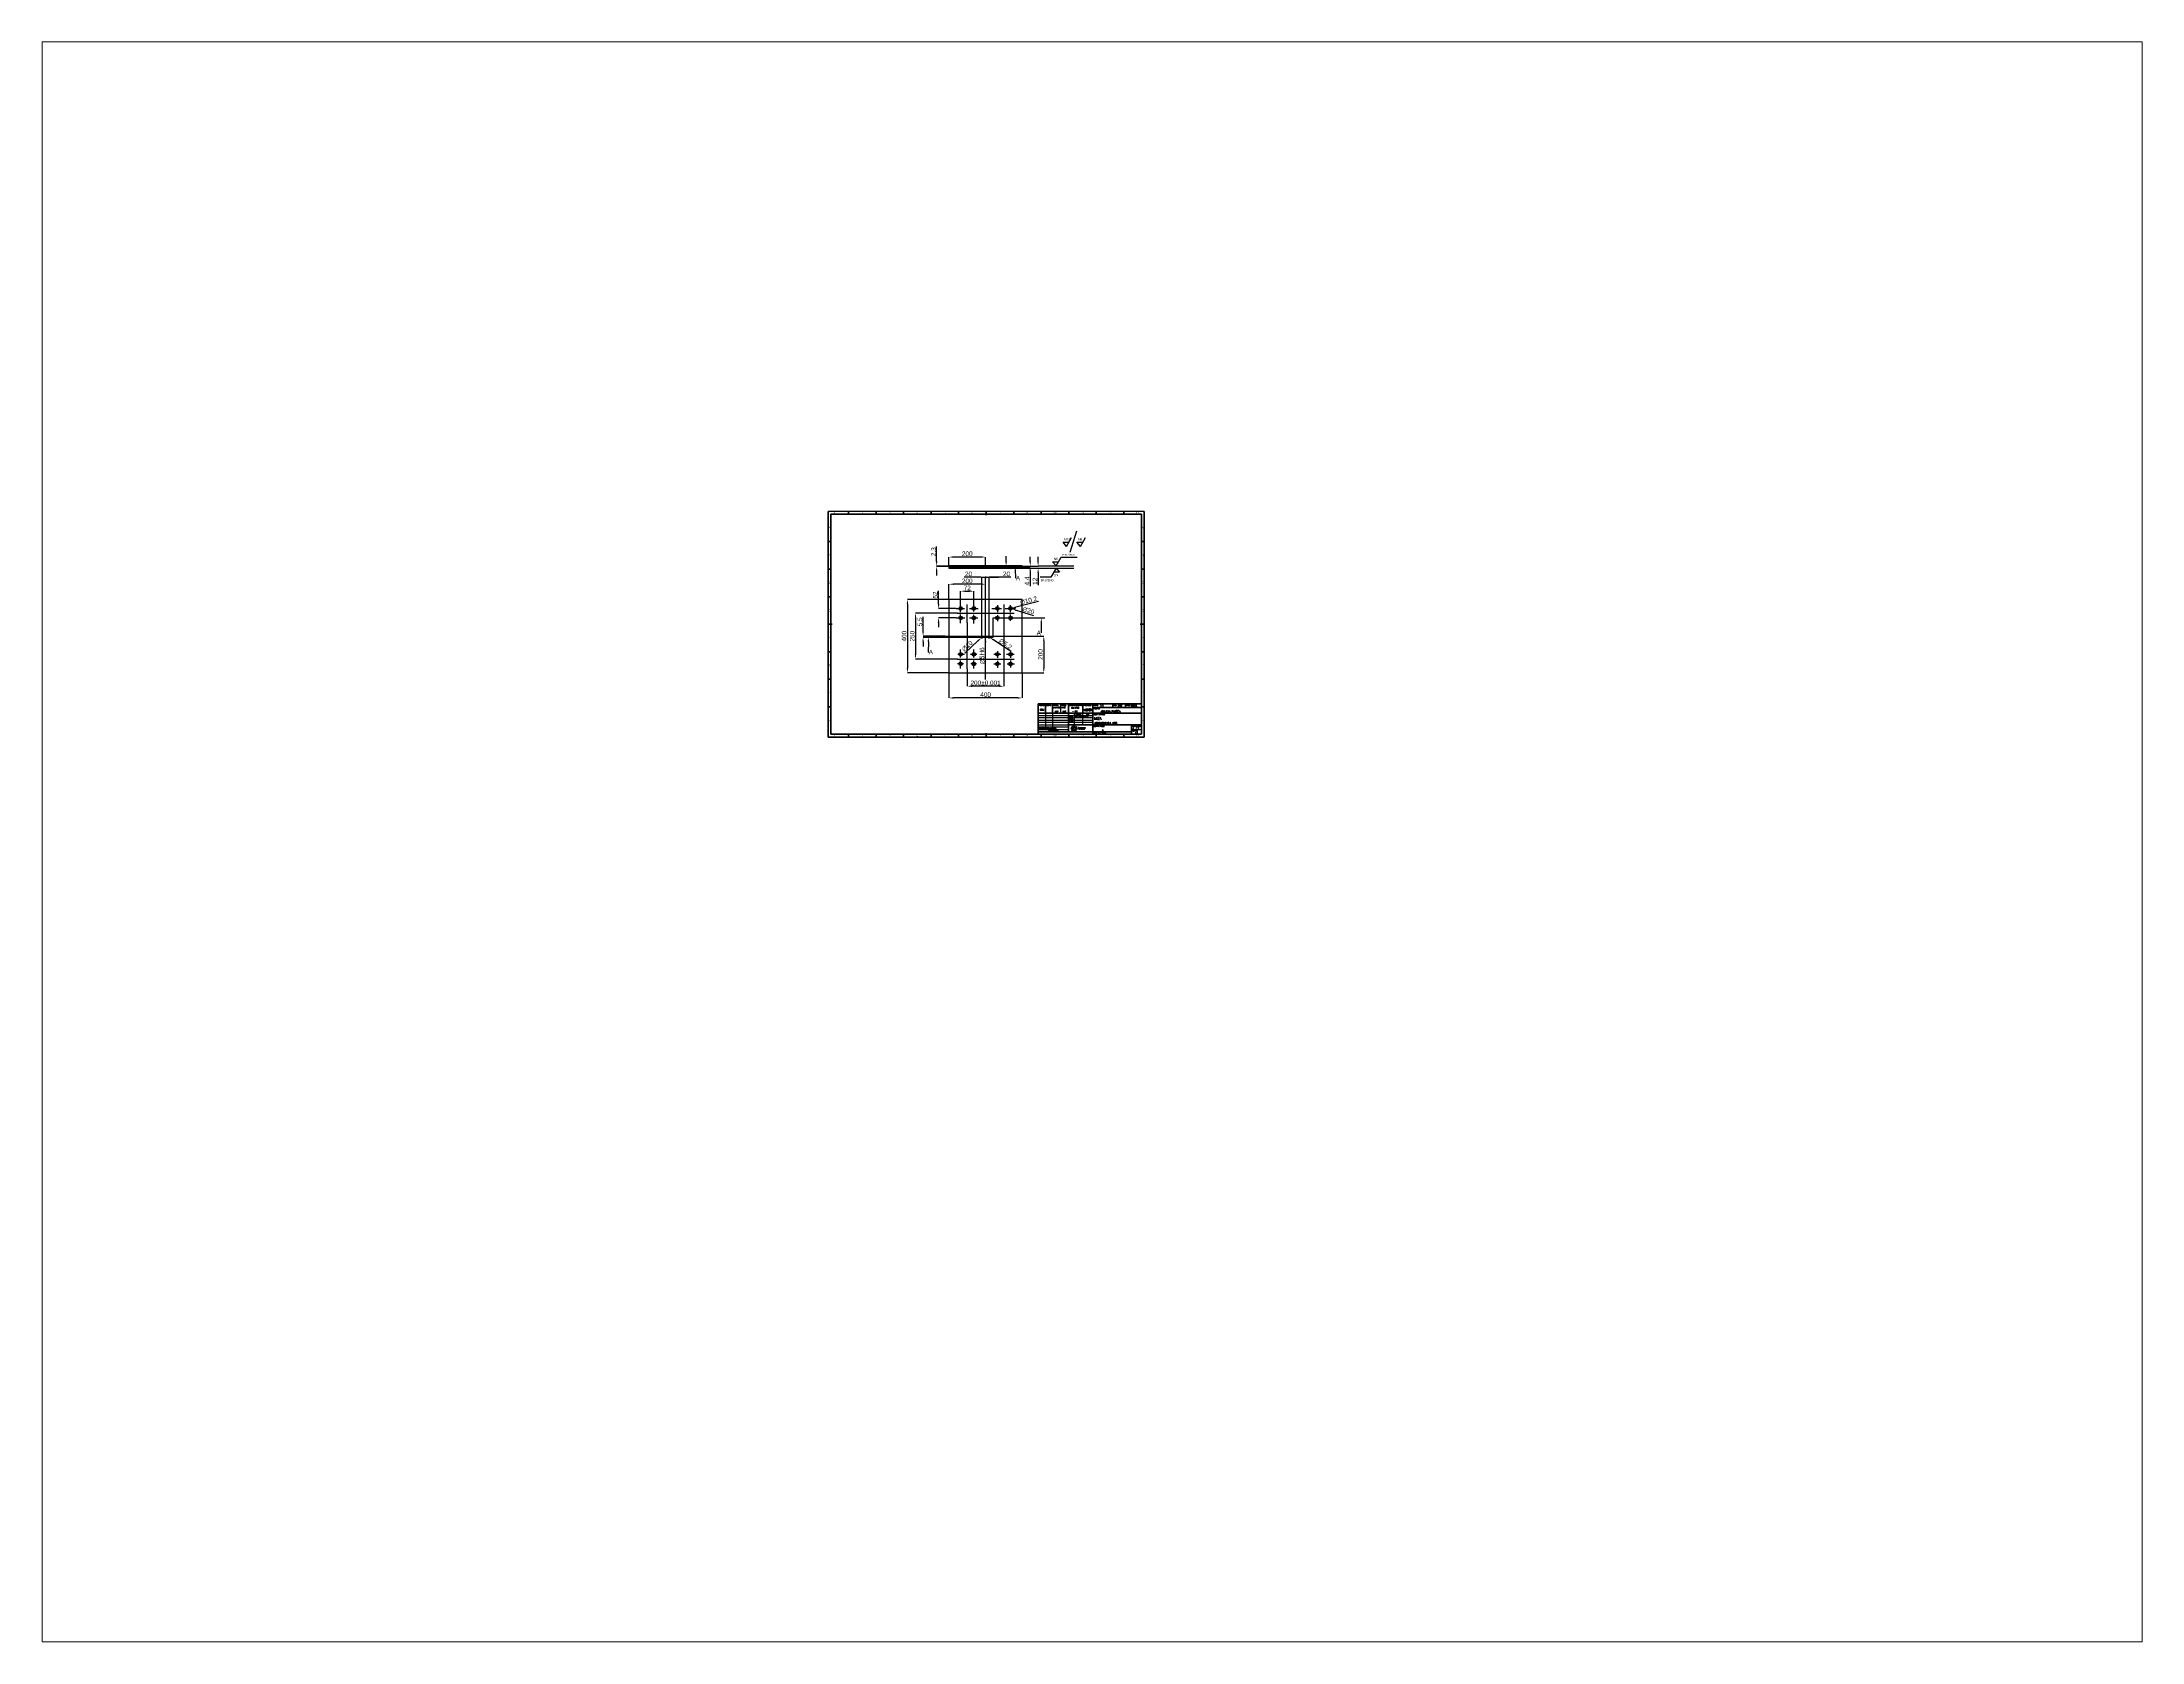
# Paper-space layout 'Layout2' of a CAD drawing. Header units: millimetres. Extents: x 1.05 to 9.45, y 0.8 to 7.2.
# The model-space entities are those that its viewports show. They can reach past a viewport. Long polylines and large blocks are cut down to what shows.
import ezdxf
from ezdxf import colors
from ezdxf.entities.mleader import LeaderData, LeaderLine
from ezdxf.enums import TextEntityAlignment as Align
from ezdxf.math import Vec2, Vec3

# ---------------------------------------------------------------- set-up
doc = ezdxf.new("R2010")
doc.units = ezdxf.units.MM
doc.header["$MEASUREMENT"] = 0
for name, pattern in [('ACAD_ISO02W100', [15, 12, -3]), ('ACAD_ISO08W100', [36, 24, -3, 6, -3]), ('CENTER', [2, 1.25, -0.25, 0.25, -0.25])]:
    doc.linetypes.add(name, pattern=pattern)
doc.layers.get('Defpoints').update_dxf_attribs({"linetype": 'ACAD_ISO02W100'})
for name, color, linetype in [('05', 1, 'Continuous'), ('7', 4, 'CENTER'), ('Layer 1', 7, 'Continuous'), ('Layer1', 1, 'ACAD_ISO08W100'), ('Layer2', 4, 'Continuous'), ('Layer3', 5, 'Continuous'), ('RAHM2', 1, 'Continuous')]:
    doc.layers.add(name, color=color, linetype=linetype)
for name, color, linetype, lineweight in [('Crta_025', 5, 'Continuous', 25), ('Crta_035', 3, 'Continuous', 35), ('Crta_05', 1, 'Continuous', 50)]:
    doc.layers.add(name, color=color, linetype=linetype, lineweight=lineweight)
doc.styles.add('oznake', font='geniso.shx', dxfattribs={"height": 4})
doc.styles.get("Standard").update_dxf_attribs({"font": 'arial.ttf'})
doc.styles.add('TEHN_25', font='romans.shx', dxfattribs={"width": 0.85, "height": 2.5})
doc.styles.add('TEHN_35', font='romans.shx', dxfattribs={"width": 0.85, "height": 3.5})
doc.styles.add('TEHN_50', font='romans.shx', dxfattribs={"width": 0.85, "height": 5})
doc.dimstyles.get("Standard").update_dxf_attribs({"dimscale": 5, "dimtxt": 5, "dimasz": 5, "dimexe": 0, "dimexo": 0, "dimgap": 1, "dimtad": 1, "dimdec": 4, "dimzin": 12, "dimdsep": 46, "dimtxsty": 'Standard', "dimcen": 0.09, "dimadec": 0, "dimazin": 0, "dimtfac": 1, "dimtdec": 4, "dimtofl": 0, "dimtmove": 0, "dimatfit": 3, "dimfxl": 1, "dimtolj": 1, "dimtzin": 0, "dimarcsym": 0})

# ---------------------------------------------------------------- blocks, each defined once
blk = doc.blocks.new('*U2')
for centre, radius in [((-36, 26), 10), ((-36, 26), 5), ((36, 26), 10), ((36, 26), 5), ((-36, -26), 10), ((-36, -26), 5), ((36, -26), 10), ((36, -26), 5)]:
    blk.add_circle(centre, radius)
blk = doc.blocks.new('*U3')
at = {"color": 0, "linetype": 'ByBlock', "lineweight": -2, "transparency": 16777216}
for p in [(0, 0), (200, 0), (0, -250), (200, -250)]:
    blk.add_blockref('*U2', p, dxfattribs=at)
blk = doc.blocks.new('*U4')
at = {"layer": 'Layer1'}
for p, q in [((-55, 2), (55, 2)), ((0, -50), (0, 50))]:
    blk.add_line(p, q, dxfattribs=at)
blk = doc.blocks.new('*U5')
at = {"color": 0, "linetype": 'ByBlock', "lineweight": -2, "transparency": 16777216}
for p in [(0, 0), (200, 0), (0, -250), (200, -250)]:
    blk.add_blockref('*U4', p, dxfattribs=at)
blk = doc.blocks.new('*D6')
at = {"layer": 'Defpoints', "color": 0, "transparency": 16777216}
for p in [(5291, 1080), (5065, 680), (5291, 680)]:
    blk.add_point(p, dxfattribs=at)
at = {"layer": 'Layer2', "color": 0, "lineweight": -2, "transparency": 16777216}
for p, q in [((5234, 1080), (5065, 1080)), ((5065, 1055), (5065, 705)), ((5291, 1080), (5235, 1080)), ((5291, 680), (5065, 680))]:
    blk.add_line(p, q, dxfattribs=at)
at = {"layer": 'Layer2', "color": 0, "transparency": 16777216}
for points in [[(5061, 1055), (5069, 1055), (5065, 1080)], [(5061, 705), (5069, 705), (5065, 680)]]:
    blk.add_solid(points, dxfattribs=at)
at = {"layer": 'Layer2', "color": 0, "transparency": 16777216, "insert": (5047, 880), "char_height": 25, "attachment_point": 5, "rotation": 90}
blk.add_mtext('\\A1;400', dxfattribs=at)
blk = doc.blocks.new('*D7')
at = {"layer": 'Defpoints', "color": 0, "transparency": 16777216}
for p in [(5337, 1005), (5109, 755), (5337, 755)]:
    blk.add_point(p, dxfattribs=at)
at = {"layer": 'Layer2', "color": 0, "lineweight": -2, "transparency": 16777216}
for p, q in [((5337, 1005), (5109, 1005)), ((5109, 980), (5109, 780)), ((5337, 755), (5109, 755))]:
    blk.add_line(p, q, dxfattribs=at)
at = {"layer": 'Layer2', "color": 0, "transparency": 16777216}
for points in [[(5105, 980), (5113, 980), (5109, 1005)], [(5105, 780), (5113, 780), (5109, 755)]]:
    blk.add_solid(points, dxfattribs=at)
at = {"layer": 'Layer2', "color": 0, "transparency": 16777216, "insert": (5091, 880), "char_height": 25, "attachment_point": 5, "rotation": 90}
blk.add_mtext('\\A1;250', dxfattribs=at)
blk = doc.blocks.new('*D8')
at = {"layer": 'Defpoints', "color": 0, "transparency": 16777216}
for p in [(5291, 680), (5691, 680), (5291, 543)]:
    blk.add_point(p, dxfattribs=at)
at = {"layer": 'Layer2', "color": 0, "lineweight": -2, "transparency": 16777216}
for p, q in [((5291, 680), (5291, 543)), ((5691, 680), (5691, 543)), ((5666, 543), (5316, 543))]:
    blk.add_line(p, q, dxfattribs=at)
at = {"layer": 'Layer2', "color": 0, "transparency": 16777216}
for points in [[(5316, 547), (5316, 539), (5291, 543)], [(5666, 547), (5666, 539), (5691, 543)]]:
    blk.add_solid(points, dxfattribs=at)
at = {"layer": 'Layer2', "color": 0, "transparency": 16777216, "insert": (5491, 561), "char_height": 25, "attachment_point": 5}
blk.add_mtext('\\A1;400', dxfattribs=at)
blk = doc.blocks.new('*D9')
at = {"layer": 'Defpoints', "color": 0, "transparency": 16777216}
for p in [(5391, 702), (5591, 702), (5391, 607)]:
    blk.add_point(p, dxfattribs=at)
at = {"layer": 'Layer2', "color": 0, "lineweight": -2, "transparency": 16777216}
for p, q in [((5391, 702), (5391, 607)), ((5591, 702), (5591, 607)), ((5566, 607), (5416, 607))]:
    blk.add_line(p, q, dxfattribs=at)
at = {"layer": 'Layer2', "color": 0, "transparency": 16777216}
for points in [[(5416, 611), (5416, 603), (5391, 607)], [(5566, 611), (5566, 603), (5591, 607)]]:
    blk.add_solid(points, dxfattribs=at)
at = {"layer": 'Layer2', "color": 0, "transparency": 16777216, "insert": (5491, 625), "char_height": 25, "attachment_point": 5}
blk.add_mtext('\\A1;200%%P0.001', dxfattribs=at)
blk = doc.blocks.new('*D10')
at = {"layer": 'Defpoints', "color": 0, "transparency": 16777216}
for p in [(5355, 1053), (5427, 1125), (5427, 1054)]:
    blk.add_point(p, dxfattribs=at)
at = {"layer": 'Layer2', "color": 0, "lineweight": -2, "transparency": 16777216}
for p, q in [((5355, 1053), (5355, 1125)), ((5380, 1125), (5402, 1125)), ((5427, 1054), (5427, 1125))]:
    blk.add_line(p, q, dxfattribs=at)
at = {"layer": 'Layer2', "color": 0, "transparency": 16777216}
for points in [[(5380, 1129), (5380, 1121), (5355, 1125)], [(5402, 1129), (5402, 1121), (5427, 1125)]]:
    blk.add_solid(points, dxfattribs=at)
at = {"layer": 'Layer2', "color": 0, "transparency": 16777216, "insert": (5391, 1143), "char_height": 25, "attachment_point": 5}
blk.add_mtext('\\A1;72', dxfattribs=at)
blk = doc.blocks.new('*D11')
at = {"layer": 'Defpoints', "color": 0, "transparency": 16777216}
for p in [(5235, 1031), (5330, 1031), (5330, 979)]:
    blk.add_point(p, dxfattribs=at)
at = {"layer": 'Layer2', "color": 0, "lineweight": -2, "transparency": 16777216}
for p, q in [((5235, 1056), (5235, 1127)), ((5330, 1031), (5235, 1031)), ((5330, 979), (5235, 979)), ((5235, 954), (5235, 929))]:
    blk.add_line(p, q, dxfattribs=at)
at = {"layer": 'Layer2', "color": 0, "transparency": 16777216}
for points in [[(5230, 1056), (5239, 1056), (5235, 1031)], [(5230, 954), (5239, 954), (5235, 979)]]:
    blk.add_solid(points, dxfattribs=at)
at = {"layer": 'Layer2', "color": 0, "transparency": 16777216, "insert": (5217, 1104), "char_height": 25, "attachment_point": 5, "rotation": 90}
blk.add_mtext('\\A1;52', dxfattribs=at)
blk = doc.blocks.new('*D12')
at = {"layer": 'Defpoints', "color": 0, "transparency": 16777216}
for p in [(5691, 1262), (5691, 1250), (5777, 1250)]:
    blk.add_point(p, dxfattribs=at)
at = {"layer": 'Layer2', "color": 0, "lineweight": -2, "transparency": 16777216}
for p, q in [((5691, 1262), (5777, 1262)), ((5777, 1287), (5777, 1312)), ((5691, 1250), (5777, 1250)), ((5777, 1225), (5777, 1157))]:
    blk.add_line(p, q, dxfattribs=at)
at = {"layer": 'Layer2', "color": 0, "transparency": 16777216}
for points in [[(5773, 1287), (5781, 1287), (5777, 1262)], [(5773, 1225), (5781, 1225), (5777, 1250)]]:
    blk.add_solid(points, dxfattribs=at)
at = {"layer": 'Layer2', "color": 0, "transparency": 16777216, "insert": (5760, 1179), "char_height": 25, "attachment_point": 5, "rotation": 90}
blk.add_mtext('\\A1;12', dxfattribs=at)
blk = doc.blocks.new('*D13')
at = {"layer": 'Defpoints', "color": 0, "transparency": 16777216}
for p in [(5224, 1260), (5506, 1262), (5508, 1260)]:
    blk.add_point(p, dxfattribs=at)
at = {"layer": 'Layer2', "color": 0, "lineweight": -2, "transparency": 16777216}
for p, q in [((5224, 1287), (5224, 1368)), ((5506, 1262), (5224, 1262)), ((5508, 1260), (5224, 1260)), ((5224, 1235), (5224, 1210))]:
    blk.add_line(p, q, dxfattribs=at)
at = {"layer": 'Layer2', "color": 0, "transparency": 16777216}
for points in [[(5220, 1287), (5228, 1287), (5224, 1262)], [(5220, 1235), (5228, 1235), (5224, 1260)]]:
    blk.add_solid(points, dxfattribs=at)
at = {"layer": 'Layer2', "color": 0, "transparency": 16777216, "insert": (5207, 1340), "char_height": 25, "attachment_point": 5, "rotation": 90}
blk.add_mtext('\\A1;2.3', dxfattribs=at)
blk = doc.blocks.new('*D14')
at = {"layer": 'Defpoints', "color": 0, "transparency": 16777216}
for p in [(5617, 1034), (5636, 1028)]:
    blk.add_point(p, dxfattribs=at)
at = {"layer": 'Layer2', "color": 0, "lineweight": -2, "transparency": 16777216}
for p, q in [((5626, 1031), (5627, 1031)), ((5627, 1031), (5627, 1031)), ((5753, 990), (5660, 1020))]:
    blk.add_line(p, q, dxfattribs=at)
at = {"layer": 'Layer2', "color": 0, "transparency": 16777216}
blk.add_solid([(5661, 1024), (5659, 1016), (5636, 1028)], dxfattribs=at)
at = {"layer": 'Layer2', "color": 0, "transparency": 16777216, "insert": (5724, 1019), "char_height": 25, "attachment_point": 5, "rotation": 341.9543}
blk.add_mtext('\\A1;∅20', dxfattribs=at)
blk = doc.blocks.new('*D15')
at = {"layer": 'Defpoints', "color": 0, "transparency": 16777216}
for p in [(5632, 1032), (5622, 1030)]:
    blk.add_point(p, dxfattribs=at)
at = {"layer": 'Layer2', "color": 0, "lineweight": -2, "transparency": 16777216}
for p, q in [((5626, 1031), (5627, 1031)), ((5627, 1031), (5627, 1031)), ((5779, 1068), (5656, 1038))]:
    blk.add_line(p, q, dxfattribs=at)
at = {"layer": 'Layer2', "color": 0, "transparency": 16777216}
blk.add_solid([(5655, 1042), (5657, 1034), (5632, 1032)], dxfattribs=at)
at = {"layer": 'Layer2', "color": 0, "transparency": 16777216, "insert": (5725, 1074), "char_height": 25, "attachment_point": 5, "rotation": 13.6162}
blk.add_mtext('\\A1;∅10.2', dxfattribs=at)
blk = doc.blocks.new('*D16')
at = {"layer": 'Defpoints', "color": 0, "transparency": 16777216}
for p in [(5509, 876), (5513, 873)]:
    blk.add_point(p, dxfattribs=at)
at = {"layer": 'Layer2', "color": 0, "lineweight": -2, "transparency": 16777216}
for p, q in [((5510, 874), (5511, 874)), ((5511, 874), (5511, 875)), ((5623, 799), (5534, 859))]:
    blk.add_line(p, q, dxfattribs=at)
at = {"layer": 'Layer2', "color": 0, "transparency": 16777216}
blk.add_solid([(5536, 863), (5531, 856), (5513, 873)], dxfattribs=at)
at = {"layer": 'Layer2', "color": 0, "transparency": 16777216, "insert": (5599, 837), "char_height": 25, "attachment_point": 5, "rotation": 325.9138}
blk.add_mtext('\\A1;∅5.2', dxfattribs=at)
blk = doc.blocks.new('*D17')
at = {"layer": 'Defpoints', "color": 0, "transparency": 16777216}
for p in [(5467, 871), (5475, 878)]:
    blk.add_point(p, dxfattribs=at)
at = {"layer": 'Layer2', "color": 0, "lineweight": -2, "transparency": 16777216}
for p, q in [((5377, 788), (5449, 854)), ((5470, 874), (5471, 874)), ((5471, 874), (5471, 875))]:
    blk.add_line(p, q, dxfattribs=at)
at = {"layer": 'Layer2', "color": 0, "transparency": 16777216}
blk.add_solid([(5446, 857), (5452, 851), (5467, 871)], dxfattribs=at)
at = {"layer": 'Layer2', "color": 0, "transparency": 16777216, "insert": (5391, 826), "char_height": 25, "attachment_point": 5, "rotation": 42.5412}
blk.add_mtext('\\A1;∅10', dxfattribs=at)
blk = doc.blocks.new('*D18')
at = {"layer": 'Defpoints', "color": 0, "transparency": 16777216}
for p in [(5491, 877), (5491, 872)]:
    blk.add_point(p, dxfattribs=at)
at = {"layer": 'Layer2', "color": 0, "lineweight": -2, "transparency": 16777216}
for p, q in [((5490, 874), (5491, 874)), ((5491, 874), (5491, 875)), ((5491, 724), (5491, 847))]:
    blk.add_line(p, q, dxfattribs=at)
at = {"layer": 'Layer2', "color": 0, "transparency": 16777216}
blk.add_solid([(5487, 847), (5495, 847), (5491, 872)], dxfattribs=at)
at = {"layer": 'Layer2', "color": 0, "transparency": 16777216, "insert": (5472, 773), "char_height": 25, "attachment_point": 5, "rotation": 90}
blk.add_mtext('\\A1;∅5H6', dxfattribs=at)
blk = doc.blocks.new('*D19')
at = {"layer": 'Defpoints', "color": 0, "transparency": 16777216}
for p in [(5291, 1311), (5291, 1262), (5491, 1266)]:
    blk.add_point(p, dxfattribs=at)
at = {"layer": 'Layer2', "color": 0, "lineweight": -2, "transparency": 16777216}
for p, q in [((5291, 1262), (5291, 1311)), ((5466, 1311), (5316, 1311)), ((5491, 1266), (5491, 1311))]:
    blk.add_line(p, q, dxfattribs=at)
at = {"layer": 'Layer2', "color": 0, "transparency": 16777216}
for points in [[(5316, 1315), (5316, 1307), (5291, 1311)], [(5466, 1315), (5466, 1307), (5491, 1311)]]:
    blk.add_solid(points, dxfattribs=at)
at = {"layer": 'Layer2', "color": 0, "transparency": 16777216, "insert": (5391, 1329), "char_height": 25, "attachment_point": 5}
blk.add_mtext('\\A1;200', dxfattribs=at)
blk = doc.blocks.new('*D20')
at = {"layer": 'Defpoints', "color": 0, "transparency": 16777216}
for p in [(5707, 880), (5691, 680), (5808, 680)]:
    blk.add_point(p, dxfattribs=at)
at = {"layer": 'Layer2', "color": 0, "lineweight": -2, "transparency": 16777216}
for p, q in [((5707, 880), (5808, 880)), ((5808, 855), (5808, 705)), ((5691, 680), (5808, 680))]:
    blk.add_line(p, q, dxfattribs=at)
at = {"layer": 'Layer2', "color": 0, "transparency": 16777216}
for points in [[(5804, 855), (5812, 855), (5808, 880)], [(5804, 705), (5812, 705), (5808, 680)]]:
    blk.add_solid(points, dxfattribs=at)
at = {"layer": 'Layer2', "color": 0, "transparency": 16777216, "insert": (5790, 780), "char_height": 25, "attachment_point": 5, "rotation": 90}
blk.add_mtext('\\A1;200', dxfattribs=at)
blk = doc.blocks.new('*D21')
at = {"layer": 'Defpoints', "color": 0, "transparency": 16777216}
for p in [(5565, 1262), (5734, 1262), (5560, 1258)]:
    blk.add_point(p, dxfattribs=at)
at = {"layer": 'Layer2', "color": 0, "lineweight": -2, "transparency": 16777216}
for p, q in [((5565, 1262), (5734, 1262)), ((5734, 1287), (5734, 1312)), ((5560, 1258), (5734, 1258)), ((5734, 1233), (5734, 1152))]:
    blk.add_line(p, q, dxfattribs=at)
at = {"layer": 'Layer2', "color": 0, "transparency": 16777216}
for points in [[(5730, 1287), (5738, 1287), (5734, 1262)], [(5730, 1233), (5738, 1233), (5734, 1258)]]:
    blk.add_solid(points, dxfattribs=at)
at = {"layer": 'Layer2', "color": 0, "transparency": 16777216, "insert": (5717, 1180), "char_height": 25, "attachment_point": 5, "rotation": 90}
blk.add_mtext('\\A1;4.4', dxfattribs=at)
blk = doc.blocks.new('PM_ZNAK')
at = {"layer": '05'}
for p, q in [((0, 0.6), (3.2, 1.5)), ((0, 0.6), (0, -0.6)), ((3.2, 1.5), (3.2, -1.5)), ((0, -0.6), (3.2, -1.5))]:
    blk.add_line(p, q, dxfattribs=at)
for radius in [1.48, 0.623]:
    blk.add_circle((6.4, 0), radius, dxfattribs=at)
at = {"layer": '7'}
for p, q in [((-0.6, 0), (3.9, 0)), ((4.4, 0), (8.4, 0)), ((6.4, -1.8), (6.4, 1.8))]:
    blk.add_line(p, q, dxfattribs=at)
blk = doc.blocks.new('Logo_SCNG')
at = {"layer": 'Layer 1', "color": 242}
for points, knots in [([(-5.3, -1), (-5.3, -1), (-3.6, 0.9), (-3.6, 0.9), (-3.6, 0.9), (-3.6, 0.9), (-4.2, 3.3), (-4.2, 3.3), (-4.2, 3.3), (-4.2, 3.3), (-5.6, 1.4), (-5.3, -1)], [0, 0, 0, 0, 0.25, 0.25, 0.25, 0.25, 0.5, 0.5, 0.5, 0.5, 1, 1, 1, 1]), ([(2.2, 4.9), (2.2, 4.9), (0, 3.7), (0, 3.7), (0, 3.7), (0, 3.7), (-2.2, 4.9), (-2.2, 4.9), (-2.2, 4.9), (-2.2, 4.9), (-0.1, 5.7), (2.2, 4.9)], [0, 0, 0, 0, 0.25, 0.25, 0.25, 0.25, 0.5, 0.5, 0.5, 0.5, 1, 1, 1, 1]), ([(5.3, -1), (5.3, -1), (3.6, 0.9), (3.6, 0.9), (3.6, 0.9), (3.6, 0.9), (4.2, 3.3), (4.2, 3.3), (4.2, 3.3), (4.2, 3.3), (5.6, 1.4), (5.3, -1)], [0, 0, 0, 0, 0.25, 0.25, 0.25, 0.25, 0.5, 0.5, 0.5, 0.5, 1, 1, 1, 1]), ([(8.2, 1.1), (8.2, 1.1), (8.1, 1.1), (8.1, 1.1), (8.1, 1.1), (8.1, 1.1), (8.1, 1.1), (8.1, 1.1), (8.1, 1.1), (8.1, 1.2), (8.1, 1.2), (8.1, 1.2), (8.1, 1.2), (8.1, 1.2), (8.1, 1.2), (8.1, 1.2), (8.1, 1.2), (8.1, 1.2), (8, 1.2), (8, 1.3), (8, 1.3), (8, 1.3), (8, 1.3), (8, 1.3), (8, 1.3), (7.9, 1.3), (7.9, 1.3), (7.9, 1.3), (7.9, 1.3), (7.8, 1.3), (7.8, 1.3), (7.8, 1.3), (7.8, 1.3), (7.8, 1.3), (7.8, 1.3), (7.7, 1.3), (7.7, 1.3), (7.7, 1.3), (7.7, 1.3), (7.7, 1.3), (7.7, 1.3), (7.7, 1.3), (7.7, 1.3), (7.6, 1.3), (7.6, 1.3), (7.6, 1.3), (7.6, 1.3), (7.6, 1.3), (7.6, 1.3), (7.5, 1.3), (7.5, 1.3), (7.5, 1.3), (7.5, 1.3), (7.4, 1.3), (7.4, 1.3), (7.4, 1.2), (7.4, 1.2), (7.4, 1.2), (7.4, 1.2), (7.4, 1.2), (7.4, 1.2), (7.3, 1.2), (7.3, 1.2), (7.3, 1.1), (7.3, 1.1), (7.3, 1.1), (7.3, 1.1), (7.3, 1.1), (7.3, 1.1), (7.3, 1.1), (7.3, 1.1), (7.3, 1.1), (7.3, 1.1), (7.3, 1.1), (7.4, 1), (7.4, 1), (7.4, 1), (7.4, 1), (7.5, 1), (7.5, 1), (7.5, 1), (7.5, 1), (7.5, 1), (7.5, 1), (7.5, 1), (7.5, 1), (7.5, 1), (7.6, 1), (7.6, 1), (7.6, 1), (7.6, 1), (7.6, 1), (7.6, 1), (7.6, 1), (7.6, 1), (7.6, 1), (7.6, 1), (7.6, 1), (7.6, 1), (7.7, 1), (7.7, 1), (7.7, 1), (7.7, 1), (7.7, 1), (7.7, 1), (7.7, 1), (7.7, 1), (7.8, 1), (7.8, 1), (7.8, 1), (7.8, 1), (7.8, 1), (7.8, 1), (7.8, 1), (7.8, 1), (7.9, 1), (7.9, 1), (7.9, 1), (7.9, 1), (7.9, 1), (7.9, 1), (7.9, 1), (7.9, 1), (7.9, 1), (7.9, 1), (8, 1), (8, 1), (8, 1), (8, 1), (8.1, 1), (8.1, 0.9), (8.2, 0.9), (8.2, 0.9), (8.2, 0.9), (8.2, 0.8), (8.2, 0.7), (8.2, 0.7), (8.2, 0.7), (8.2, 0.7), (8.2, 0.6), (8.2, 0.6), (8.2, 0.6), (8.1, 0.6), (8.1, 0.5), (8.1, 0.5), (8.1, 0.5), (8, 0.5), (8, 0.5), (8, 0.5), (8, 0.5), (7.9, 0.5), (7.9, 0.5), (7.9, 0.5), (7.9, 0.5), (7.9, 0.5), (7.8, 0.5), (7.8, 0.5), (7.8, 0.5), (7.8, 0.5), (7.8, 0.5), (7.8, 0.5), (7.8, 0.5), (7.7, 0.5), (7.7, 0.5), (7.7, 0.5), (7.7, 0.5), (7.7, 0.5), (7.6, 0.5), (7.6, 0.5), (7.6, 0.5), (7.6, 0.5), (7.6, 0.5), (7.6, 0.5), (7.6, 0.5), (7.5, 0.5), (7.5, 0.5), (7.5, 0.5), (7.5, 0.5), (7.5, 0.5), (7.4, 0.5), (7.4, 0.5), (7.4, 0.5), (7.3, 0.5), (7.3, 0.6), (7.3, 0.6), (7.2, 0.6), (7.2, 0.7), (7.2, 0.8), (7.2, 0.8), (7.2, 0.8), (7.3, 0.8), (7.3, 0.8), (7.3, 0.8), (7.3, 0.8), (7.3, 0.8), (7.3, 0.8), (7.3, 0.8), (7.3, 0.7), (7.3, 0.7), (7.3, 0.7), (7.3, 0.7), (7.3, 0.7), (7.3, 0.7), (7.3, 0.7), (7.3, 0.7), (7.3, 0.7), (7.3, 0.7), (7.3, 0.7), (7.3, 0.7), (7.4, 0.6), (7.4, 0.6), (7.4, 0.6), (7.4, 0.6), (7.4, 0.6), (7.5, 0.6), (7.5, 0.6), (7.5, 0.6), (7.5, 0.6), (7.5, 0.6), (7.6, 0.6), (7.6, 0.6), (7.6, 0.6), (7.6, 0.6), (7.6, 0.6), (7.6, 0.6), (7.7, 0.6), (7.7, 0.6), (7.7, 0.6), (7.7, 0.6), (7.7, 0.6), (7.7, 0.6), (7.8, 0.6), (7.8, 0.6), (7.8, 0.6), (7.8, 0.6), (7.8, 0.6), (7.8, 0.6), (7.8, 0.6), (7.9, 0.6), (7.9, 0.6), (7.9, 0.6), (7.9, 0.6), (7.9, 0.6), (8, 0.6), (8, 0.6), (8, 0.6), (8, 0.6), (8.1, 0.6), (8.1, 0.6), (8.1, 0.7), (8.1, 0.7), (8.1, 0.7), (8.1, 0.7), (8.1, 0.8), (8.1, 0.9), (8.1, 0.9), (8.1, 0.9), (8, 0.9), (8, 0.9), (7.9, 0.9), (7.9, 0.9), (7.9, 0.9), (7.7, 0.9), (7.7, 0.9), (7.7, 0.9), (7.7, 0.9), (7.7, 0.9), (7.7, 0.9), (7.7, 0.9), (7.7, 0.9), (7.7, 0.9), (7.7, 0.9), (7.7, 0.9), (7.6, 0.9), (7.6, 0.9), (7.6, 0.9), (7.6, 0.9), (7.5, 0.9), (7.5, 0.9), (7.5, 0.9), (7.5, 0.9), (7.4, 0.9), (7.3, 0.9), (7.3, 0.9), (7.3, 0.9), (7.3, 1), (7.2, 1), (7.2, 1.1), (7.2, 1.1), (7.2, 1.2), (7.2, 1.2), (7.3, 1.2), (7.3, 1.2), (7.3, 1.3), (7.3, 1.3), (7.4, 1.3), (7.4, 1.3), (7.4, 1.3), (7.4, 1.4), (7.4, 1.4), (7.4, 1.4), (7.5, 1.4), (7.5, 1.4), (7.5, 1.4), (7.5, 1.4), (7.6, 1.4), (7.6, 1.4), (7.6, 1.4), (7.6, 1.4), (7.7, 1.4), (7.7, 1.4), (7.7, 1.4), (7.7, 1.4), (7.7, 1.4), (7.8, 1.4), (7.8, 1.4), (7.8, 1.4), (7.8, 1.4), (7.8, 1.4), (7.8, 1.4), (7.8, 1.4), (7.9, 1.4), (7.9, 1.4), (7.9, 1.4), (7.9, 1.4), (7.9, 1.4), (8, 1.4), (8, 1.4), (8, 1.4), (8.1, 1.4), (8.1, 1.3), (8.1, 1.3), (8.1, 1.3), (8.2, 1.3), (8.2, 1.2), (8.2, 1.1), (8.2, 1.1), (8.2, 1.1), (8.2, 1.1), (8.2, 1.1)], [0, 0, 0, 0, 0.011628, 0.011628, 0.011628, 0.011628, 0.023256, 0.023256, 0.023256, 0.023256, 0.034884, 0.034884, 0.034884, 0.034884, 0.046512, 0.046512, 0.046512, 0.046512, 0.05814, 0.05814, 0.05814, 0.05814, 0.069767, 0.069767, 0.069767, 0.069767, 0.081395, 0.081395, 0.081395, 0.081395, 0.093023, 0.093023, 0.093023, 0.093023, 0.104651, 0.104651, 0.104651, 0.104651, 0.116279, 0.116279, 0.116279, 0.116279, 0.127907, 0.127907, 0.127907, 0.127907, 0.139535, 0.139535, 0.139535, 0.139535, 0.151163, 0.151163, 0.151163, 0.151163, 0.162791, 0.162791, 0.162791, 0.162791, 0.174419, 0.174419, 0.174419, 0.174419, 0.186047, 0.186047, 0.186047, 0.186047, 0.197674, 0.197674, 0.197674, 0.197674, 0.209302, 0.209302, 0.209302, 0.209302, 0.22093, 0.22093, 0.22093, 0.22093, 0.232558, 0.232558, 0.232558, 0.232558, 0.244186, 0.244186, 0.244186, 0.244186, 0.255814, 0.255814, 0.255814, 0.255814, 0.267442, 0.267442, 0.267442, 0.267442, 0.27907, 0.27907, 0.27907, 0.27907, 0.290698, 0.290698, 0.290698, 0.290698, 0.302326, 0.302326, 0.302326, 0.302326, 0.313953, 0.313953, 0.313953, 0.313953, 0.325581, 0.325581, 0.325581, 0.325581, 0.337209, 0.337209, 0.337209, 0.337209, 0.348837, 0.348837, 0.348837, 0.348837, 0.360465, 0.360465, 0.360465, 0.360465, 0.372093, 0.372093, 0.372093, 0.372093, 0.383721, 0.383721, 0.383721, 0.383721, 0.395349, 0.395349, 0.395349, 0.395349, 0.406977, 0.406977, 0.406977, 0.406977, 0.418605, 0.418605, 0.418605, 0.418605, 0.430233, 0.430233, 0.430233, 0.430233, 0.44186, 0.44186, 0.44186, 0.44186, 0.453488, 0.453488, 0.453488, 0.453488, 0.465116, 0.465116, 0.465116, 0.465116, 0.476744, 0.476744, 0.476744, 0.476744, 0.488372, 0.488372, 0.488372, 0.488372, 0.5, 0.5, 0.5, 0.5, 0.511628, 0.511628, 0.511628, 0.511628, 0.523256, 0.523256, 0.523256, 0.523256, 0.534884, 0.534884, 0.534884, 0.534884, 0.546512, 0.546512, 0.546512, 0.546512, 0.55814, 0.55814, 0.55814, 0.55814, 0.569767, 0.569767, 0.569767, 0.569767, 0.581395, 0.581395, 0.581395, 0.581395, 0.593023, 0.593023, 0.593023, 0.593023, 0.604651, 0.604651, 0.604651, 0.604651, 0.616279, 0.616279, 0.616279, 0.616279, 0.627907, 0.627907, 0.627907, 0.627907, 0.639535, 0.639535, 0.639535, 0.639535, 0.651163, 0.651163, 0.651163, 0.651163, 0.662791, 0.662791, 0.662791, 0.662791, 0.674419, 0.674419, 0.674419, 0.674419, 0.686047, 0.686047, 0.686047, 0.686047, 0.697674, 0.697674, 0.697674, 0.697674, 0.709302, 0.709302, 0.709302, 0.709302, 0.72093, 0.72093, 0.72093, 0.72093, 0.732558, 0.732558, 0.732558, 0.732558, 0.744186, 0.744186, 0.744186, 0.744186, 0.755814, 0.755814, 0.755814, 0.755814, 0.767442, 0.767442, 0.767442, 0.767442, 0.77907, 0.77907, 0.77907, 0.77907, 0.790698, 0.790698, 0.790698, 0.790698, 0.802326, 0.802326, 0.802326, 0.802326, 0.813953, 0.813953, 0.813953, 0.813953, 0.825581, 0.825581, 0.825581, 0.825581, 0.837209, 0.837209, 0.837209, 0.837209, 0.848837, 0.848837, 0.848837, 0.848837, 0.860465, 0.860465, 0.860465, 0.860465, 0.872093, 0.872093, 0.872093, 0.872093, 0.883721, 0.883721, 0.883721, 0.883721, 0.895349, 0.895349, 0.895349, 0.895349, 0.906977, 0.906977, 0.906977, 0.906977, 0.918605, 0.918605, 0.918605, 0.918605, 0.930233, 0.930233, 0.930233, 0.930233, 0.94186, 0.94186, 0.94186, 0.94186, 0.953488, 0.953488, 0.953488, 0.953488, 0.965116, 0.965116, 0.965116, 0.965116, 0.976744, 0.976744, 0.976744, 0.976744, 1, 1, 1, 1]), ([(7.7, 1.5), (7.7, 1.5), (8, 1.6), (8, 1.6), (8, 1.6), (8, 1.6), (8, 1.5), (8, 1.5), (8, 1.5), (8, 1.5), (7.7, 1.4), (7.7, 1.4), (7.7, 1.4), (7.7, 1.4), (7.5, 1.5), (7.5, 1.5), (7.5, 1.5), (7.5, 1.5), (7.5, 1.6), (7.5, 1.6), (7.5, 1.6), (7.5, 1.6), (7.7, 1.5), (7.7, 1.5)], [0, 0, 0, 0, 0.142857, 0.142857, 0.142857, 0.142857, 0.285714, 0.285714, 0.285714, 0.285714, 0.428571, 0.428571, 0.428571, 0.428571, 0.571429, 0.571429, 0.571429, 0.571429, 0.714286, 0.714286, 0.714286, 0.714286, 1, 1, 1, 1]), ([(8.4, 0.9), (8.4, 0.9), (8.4, 1), (8.4, 1), (8.4, 1), (8.4, 1), (8.4, 1), (8.4, 1), (8.4, 1), (8.4, 1), (8.4, 1.1), (8.4, 1.1), (8.4, 1.1), (8.4, 1.1), (8.4, 1.2), (8.4, 1.2), (8.4, 1.2), (8.4, 1.3), (8.5, 1.3), (8.5, 1.3), (8.5, 1.3), (8.6, 1.4), (8.6, 1.4), (8.7, 1.4), (8.7, 1.4), (8.7, 1.4), (8.8, 1.4), (8.8, 1.4), (8.8, 1.4), (8.8, 1.4), (8.9, 1.4), (8.9, 1.4), (8.9, 1.4), (8.9, 1.4), (9, 1.4), (9, 1.4), (9, 1.4), (9, 1.4), (9.1, 1.4), (9.1, 1.4), (9.1, 1.4), (9.3, 1.4), (9.4, 1.4), (9.4, 1.3), (9.4, 1.3), (9.5, 1.3), (9.5, 1.1), (9.5, 1), (9.5, 1), (9.5, 0.9), (9.5, 0.9), (9.5, 0.9), (9.5, 0.9), (9.5, 0.8), (9.5, 0.8), (9.5, 0.7), (9.5, 0.7), (9.5, 0.7), (9.5, 0.6), (9.4, 0.6), (9.4, 0.6), (9.4, 0.5), (9.3, 0.5), (9.2, 0.5), (9.2, 0.5), (9.2, 0.5), (9.2, 0.5), (9.1, 0.5), (9.1, 0.5), (9.1, 0.5), (9.1, 0.5), (9, 0.5), (9, 0.5), (9, 0.5), (8.8, 0.5), (8.8, 0.5), (8.8, 0.5), (8.8, 0.5), (8.8, 0.5), (8.7, 0.5), (8.7, 0.5), (8.7, 0.5), (8.7, 0.5), (8.6, 0.5), (8.6, 0.5), (8.6, 0.5), (8.6, 0.5), (8.6, 0.5), (8.6, 0.5), (8.6, 0.5), (8.6, 0.5), (8.6, 0.5), (8.6, 0.5), (8.6, 0.5), (8.5, 0.5), (8.5, 0.5), (8.5, 0.5), (8.5, 0.5), (8.5, 0.6), (8.4, 0.6), (8.4, 0.6), (8.4, 0.6), (8.4, 0.6), (8.4, 0.7), (8.4, 0.7), (8.4, 0.7), (8.4, 0.7), (8.4, 0.8), (8.4, 0.8), (8.4, 0.8), (8.4, 0.8), (8.4, 0.9), (8.4, 0.9), (8.4, 0.9), (8.4, 0.9), (8.4, 0.9), (8.4, 0.9), (8.4, 0.9), (8.4, 0.9), (8.4, 0.9)], [0, 0, 0, 0, 0.032258, 0.032258, 0.032258, 0.032258, 0.064516, 0.064516, 0.064516, 0.064516, 0.096774, 0.096774, 0.096774, 0.096774, 0.129032, 0.129032, 0.129032, 0.129032, 0.16129, 0.16129, 0.16129, 0.16129, 0.193548, 0.193548, 0.193548, 0.193548, 0.225806, 0.225806, 0.225806, 0.225806, 0.258065, 0.258065, 0.258065, 0.258065, 0.290323, 0.290323, 0.290323, 0.290323, 0.322581, 0.322581, 0.322581, 0.322581, 0.354839, 0.354839, 0.354839, 0.354839, 0.387097, 0.387097, 0.387097, 0.387097, 0.419355, 0.419355, 0.419355, 0.419355, 0.451613, 0.451613, 0.451613, 0.451613, 0.483871, 0.483871, 0.483871, 0.483871, 0.516129, 0.516129, 0.516129, 0.516129, 0.548387, 0.548387, 0.548387, 0.548387, 0.580645, 0.580645, 0.580645, 0.580645, 0.612903, 0.612903, 0.612903, 0.612903, 0.645161, 0.645161, 0.645161, 0.645161, 0.677419, 0.677419, 0.677419, 0.677419, 0.709677, 0.709677, 0.709677, 0.709677, 0.741935, 0.741935, 0.741935, 0.741935, 0.774194, 0.774194, 0.774194, 0.774194, 0.806452, 0.806452, 0.806452, 0.806452, 0.83871, 0.83871, 0.83871, 0.83871, 0.870968, 0.870968, 0.870968, 0.870968, 0.903226, 0.903226, 0.903226, 0.903226, 0.935484, 0.935484, 0.935484, 0.935484, 1, 1, 1, 1]), ([(8.5, 0.9), (8.5, 0.9), (8.5, 0.9), (8.5, 0.9), (8.5, 0.9), (8.5, 0.8), (8.5, 0.7), (8.5, 0.7), (8.5, 0.7), (8.6, 0.6), (8.6, 0.6), (8.7, 0.6), (8.7, 0.6), (8.7, 0.6), (8.9, 0.6), (8.9, 0.6), (8.9, 0.6), (8.9, 0.6), (9, 0.6), (9, 0.6), (9, 0.6), (9, 0.6), (9.1, 0.6), (9.1, 0.6), (9.1, 0.6), (9.1, 0.6), (9.1, 0.6), (9.1, 0.6), (9.1, 0.6), (9.1, 0.6), (9.2, 0.6), (9.2, 0.6), (9.2, 0.6), (9.2, 0.6), (9.2, 0.6), (9.2, 0.6), (9.2, 0.6), (9.3, 0.6), (9.3, 0.6), (9.4, 0.7), (9.4, 0.7), (9.4, 0.7), (9.4, 0.7), (9.4, 0.8), (9.4, 0.8), (9.4, 0.8), (9.4, 0.8), (9.4, 0.9), (9.4, 0.9), (9.4, 0.9), (9.4, 0.9), (9.4, 0.9), (9.4, 0.9), (9.4, 0.9), (9.4, 0.9), (9.4, 0.9), (9.4, 0.9), (9.4, 1), (9.4, 1), (9.4, 1), (9.4, 1), (9.4, 1), (9.4, 1), (9.4, 1), (9.4, 1), (9.4, 1), (9.4, 1.1), (9.4, 1.1), (9.4, 1.1), (9.4, 1.1), (9.4, 1.1), (9.4, 1.2), (9.4, 1.2), (9.4, 1.2), (9.4, 1.2), (9.4, 1.2), (9.4, 1.2), (9.4, 1.2), (9.3, 1.2), (9.3, 1.2), (9.3, 1.2), (9.3, 1.3), (9.3, 1.3), (9.3, 1.3), (9.3, 1.3), (9.3, 1.3), (9.3, 1.3), (9.3, 1.3), (9.3, 1.3), (9.3, 1.3), (9.3, 1.3), (9.3, 1.3), (9.3, 1.3), (9.3, 1.3), (9.3, 1.3), (9.3, 1.3), (9.3, 1.3), (9.2, 1.3), (9.2, 1.3), (9.2, 1.3), (9.2, 1.3), (9.2, 1.3), (9.2, 1.3), (9.2, 1.3), (9.2, 1.3), (9.2, 1.3), (9.2, 1.3), (9.2, 1.3), (9.2, 1.3), (9.2, 1.3), (8.9, 1.3), (8.9, 1.3), (8.9, 1.3), (8.9, 1.3), (8.7, 1.3), (8.7, 1.3), (8.7, 1.3), (8.7, 1.3), (8.6, 1.3), (8.6, 1.2), (8.6, 1.2), (8.5, 1.2), (8.5, 1.2), (8.5, 1.1), (8.5, 1.1), (8.5, 1.1), (8.5, 0.9), (8.5, 0.9)], [0, 0, 0, 0, 0.030303, 0.030303, 0.030303, 0.030303, 0.060606, 0.060606, 0.060606, 0.060606, 0.090909, 0.090909, 0.090909, 0.090909, 0.121212, 0.121212, 0.121212, 0.121212, 0.151515, 0.151515, 0.151515, 0.151515, 0.181818, 0.181818, 0.181818, 0.181818, 0.212121, 0.212121, 0.212121, 0.212121, 0.242424, 0.242424, 0.242424, 0.242424, 0.272727, 0.272727, 0.272727, 0.272727, 0.30303, 0.30303, 0.30303, 0.30303, 0.333333, 0.333333, 0.333333, 0.333333, 0.363636, 0.363636, 0.363636, 0.363636, 0.393939, 0.393939, 0.393939, 0.393939, 0.424242, 0.424242, 0.424242, 0.424242, 0.454545, 0.454545, 0.454545, 0.454545, 0.484848, 0.484848, 0.484848, 0.484848, 0.515152, 0.515152, 0.515152, 0.515152, 0.545455, 0.545455, 0.545455, 0.545455, 0.575758, 0.575758, 0.575758, 0.575758, 0.606061, 0.606061, 0.606061, 0.606061, 0.636364, 0.636364, 0.636364, 0.636364, 0.666667, 0.666667, 0.666667, 0.666667, 0.69697, 0.69697, 0.69697, 0.69697, 0.727273, 0.727273, 0.727273, 0.727273, 0.757576, 0.757576, 0.757576, 0.757576, 0.787879, 0.787879, 0.787879, 0.787879, 0.818182, 0.818182, 0.818182, 0.818182, 0.848485, 0.848485, 0.848485, 0.848485, 0.878788, 0.878788, 0.878788, 0.878788, 0.909091, 0.909091, 0.909091, 0.909091, 0.939394, 0.939394, 0.939394, 0.939394, 1, 1, 1, 1]), ([(9.8, 0.6), (9.8, 0.6), (10.5, 0.6), (10.5, 0.6), (10.5, 0.6), (10.5, 0.6), (10.5, 0.5), (10.5, 0.5), (10.5, 0.5), (10.5, 0.5), (9.7, 0.5), (9.7, 0.5), (9.7, 0.5), (9.7, 0.5), (9.7, 1.4), (9.7, 1.4), (9.7, 1.4), (9.7, 1.4), (9.8, 1.4), (9.8, 1.4), (9.8, 1.4), (9.8, 1.4), (9.8, 0.6), (9.8, 0.6)], [0, 0, 0, 0, 0.142857, 0.142857, 0.142857, 0.142857, 0.285714, 0.285714, 0.285714, 0.285714, 0.428571, 0.428571, 0.428571, 0.428571, 0.571429, 0.571429, 0.571429, 0.571429, 0.714286, 0.714286, 0.714286, 0.714286, 1, 1, 1, 1]), ([(11.6, 1.1), (11.6, 1.1), (11.5, 1.1), (11.5, 1.1), (11.5, 1.1), (11.5, 1.1), (11.5, 1.1), (11.5, 1.1), (11.5, 1.1), (11.5, 1.2), (11.5, 1.2), (11.5, 1.2), (11.5, 1.2), (11.5, 1.2), (11.5, 1.2), (11.5, 1.2), (11.5, 1.2), (11.5, 1.2), (11.5, 1.2), (11.5, 1.3), (11.5, 1.3), (11.5, 1.3), (11.4, 1.3), (11.4, 1.3), (11.4, 1.3), (11.4, 1.3), (11.3, 1.3), (11.3, 1.3), (11.3, 1.3), (11.3, 1.3), (11.3, 1.3), (11.2, 1.3), (11.2, 1.3), (11.2, 1.3), (11.2, 1.3), (11.2, 1.3), (11.2, 1.3), (11.2, 1.3), (11.1, 1.3), (11.1, 1.3), (11.1, 1.3), (11.1, 1.3), (11.1, 1.3), (11.1, 1.3), (11.1, 1.3), (11.1, 1.3), (11, 1.3), (11, 1.3), (11, 1.3), (11, 1.3), (10.9, 1.3), (10.9, 1.3), (10.9, 1.3), (10.9, 1.3), (10.8, 1.3), (10.8, 1.2), (10.8, 1.2), (10.8, 1.2), (10.8, 1.2), (10.8, 1.2), (10.8, 1.2), (10.8, 1.2), (10.8, 1.2), (10.8, 1.1), (10.8, 1.1), (10.8, 1.1), (10.8, 1.1), (10.8, 1.1), (10.8, 1.1), (10.8, 1.1), (10.8, 1.1), (10.8, 1.1), (10.8, 1.1), (10.8, 1.1), (10.8, 1), (10.8, 1), (10.8, 1), (10.9, 1), (10.9, 1), (10.9, 1), (10.9, 1), (11, 1), (11, 1), (11, 1), (11, 1), (11, 1), (11, 1), (11, 1), (11, 1), (11, 1), (11, 1), (11, 1), (11, 1), (11, 1), (11, 1), (11, 1), (11, 1), (11.1, 1), (11.1, 1), (11.1, 1), (11.1, 1), (11.1, 1), (11.1, 1), (11.1, 1), (11.1, 1), (11.2, 1), (11.2, 1), (11.2, 1), (11.2, 1), (11.2, 1), (11.2, 1), (11.2, 1), (11.2, 1), (11.3, 1), (11.3, 1), (11.3, 1), (11.3, 1), (11.3, 1), (11.3, 1), (11.3, 1), (11.3, 1), (11.3, 1), (11.4, 1), (11.4, 1), (11.4, 1), (11.4, 1), (11.4, 1), (11.4, 1), (11.4, 1), (11.5, 1), (11.6, 0.9), (11.6, 0.9), (11.6, 0.9), (11.6, 0.9), (11.6, 0.8), (11.6, 0.7), (11.6, 0.7), (11.6, 0.7), (11.6, 0.7), (11.6, 0.6), (11.6, 0.6), (11.6, 0.6), (11.6, 0.6), (11.5, 0.5), (11.5, 0.5), (11.5, 0.5), (11.5, 0.5), (11.4, 0.5), (11.4, 0.5), (11.4, 0.5), (11.4, 0.5), (11.3, 0.5), (11.3, 0.5), (11.3, 0.5), (11.3, 0.5), (11.3, 0.5), (11.3, 0.5), (11.3, 0.5), (11.2, 0.5), (11.2, 0.5), (11.2, 0.5), (11.2, 0.5), (11.1, 0.5), (11.1, 0.5), (11.1, 0.5), (11.1, 0.5), (11.1, 0.5), (11.1, 0.5), (11.1, 0.5), (11.1, 0.5), (11, 0.5), (11, 0.5), (11, 0.5), (11, 0.5), (11, 0.5), (10.9, 0.5), (10.9, 0.5), (10.9, 0.5), (10.9, 0.5), (10.9, 0.5), (10.9, 0.5), (10.8, 0.5), (10.7, 0.5), (10.7, 0.6), (10.7, 0.6), (10.7, 0.6), (10.7, 0.7), (10.7, 0.8), (10.7, 0.8), (10.7, 0.8), (10.8, 0.8), (10.8, 0.8), (10.8, 0.8), (10.8, 0.8), (10.8, 0.8), (10.8, 0.8), (10.8, 0.8), (10.8, 0.7), (10.8, 0.7), (10.8, 0.7), (10.8, 0.7), (10.8, 0.7), (10.8, 0.7), (10.8, 0.7), (10.8, 0.7), (10.8, 0.7), (10.8, 0.7), (10.8, 0.7), (10.8, 0.7), (10.8, 0.6), (10.8, 0.6), (10.8, 0.6), (10.8, 0.6), (10.9, 0.6), (10.9, 0.6), (10.9, 0.6), (10.9, 0.6), (10.9, 0.6), (11, 0.6), (11, 0.6), (11, 0.6), (11, 0.6), (11.1, 0.6), (11.1, 0.6), (11.1, 0.6), (11.1, 0.6), (11.1, 0.6), (11.2, 0.6), (11.2, 0.6), (11.2, 0.6), (11.2, 0.6), (11.2, 0.6), (11.2, 0.6), (11.2, 0.6), (11.2, 0.6), (11.2, 0.6), (11.2, 0.6), (11.3, 0.6), (11.3, 0.6), (11.3, 0.6), (11.3, 0.6), (11.3, 0.6), (11.4, 0.6), (11.4, 0.6), (11.4, 0.6), (11.4, 0.6), (11.5, 0.6), (11.5, 0.6), (11.5, 0.6), (11.5, 0.7), (11.5, 0.7), (11.5, 0.7), (11.5, 0.7), (11.5, 0.8), (11.5, 0.9), (11.5, 0.9), (11.5, 0.9), (11.5, 0.9), (11.4, 0.9), (11.3, 0.9), (11.3, 0.9), (11.3, 0.9), (11.1, 0.9), (11.1, 0.9), (11.1, 0.9), (11.1, 0.9), (11.1, 0.9), (11.1, 0.9), (11.1, 0.9), (11.1, 0.9), (11.1, 0.9), (11.1, 0.9), (11.1, 0.9), (11.1, 0.9), (11, 0.9), (11, 0.9), (11, 0.9), (11, 0.9), (10.9, 0.9), (10.9, 0.9), (10.9, 0.9), (10.8, 0.9), (10.8, 0.9), (10.7, 0.9), (10.7, 0.9), (10.7, 1), (10.7, 1), (10.7, 1.1), (10.7, 1.1), (10.7, 1.2), (10.7, 1.2), (10.7, 1.2), (10.7, 1.2), (10.7, 1.3), (10.7, 1.3), (10.8, 1.3), (10.8, 1.3), (10.8, 1.3), (10.8, 1.4), (10.9, 1.4), (10.9, 1.4), (10.9, 1.4), (10.9, 1.4), (11, 1.4), (11, 1.4), (11, 1.4), (11, 1.4), (11.1, 1.4), (11.1, 1.4), (11.1, 1.4), (11.1, 1.4), (11.2, 1.4), (11.2, 1.4), (11.2, 1.4), (11.2, 1.4), (11.2, 1.4), (11.2, 1.4), (11.2, 1.4), (11.3, 1.4), (11.3, 1.4), (11.3, 1.4), (11.3, 1.4), (11.3, 1.4), (11.3, 1.4), (11.3, 1.4), (11.4, 1.4), (11.4, 1.4), (11.4, 1.4), (11.4, 1.4), (11.5, 1.4), (11.5, 1.3), (11.6, 1.3), (11.6, 1.3), (11.6, 1.3), (11.6, 1.2), (11.6, 1.1), (11.6, 1.1), (11.6, 1.1), (11.6, 1.1), (11.6, 1.1)], [0, 0, 0, 0, 0.011628, 0.011628, 0.011628, 0.011628, 0.023256, 0.023256, 0.023256, 0.023256, 0.034884, 0.034884, 0.034884, 0.034884, 0.046512, 0.046512, 0.046512, 0.046512, 0.05814, 0.05814, 0.05814, 0.05814, 0.069767, 0.069767, 0.069767, 0.069767, 0.081395, 0.081395, 0.081395, 0.081395, 0.093023, 0.093023, 0.093023, 0.093023, 0.104651, 0.104651, 0.104651, 0.104651, 0.116279, 0.116279, 0.116279, 0.116279, 0.127907, 0.127907, 0.127907, 0.127907, 0.139535, 0.139535, 0.139535, 0.139535, 0.151163, 0.151163, 0.151163, 0.151163, 0.162791, 0.162791, 0.162791, 0.162791, 0.174419, 0.174419, 0.174419, 0.174419, 0.186047, 0.186047, 0.186047, 0.186047, 0.197674, 0.197674, 0.197674, 0.197674, 0.209302, 0.209302, 0.209302, 0.209302, 0.22093, 0.22093, 0.22093, 0.22093, 0.232558, 0.232558, 0.232558, 0.232558, 0.244186, 0.244186, 0.244186, 0.244186, 0.255814, 0.255814, 0.255814, 0.255814, 0.267442, 0.267442, 0.267442, 0.267442, 0.27907, 0.27907, 0.27907, 0.27907, 0.290698, 0.290698, 0.290698, 0.290698, 0.302326, 0.302326, 0.302326, 0.302326, 0.313953, 0.313953, 0.313953, 0.313953, 0.325581, 0.325581, 0.325581, 0.325581, 0.337209, 0.337209, 0.337209, 0.337209, 0.348837, 0.348837, 0.348837, 0.348837, 0.360465, 0.360465, 0.360465, 0.360465, 0.372093, 0.372093, 0.372093, 0.372093, 0.383721, 0.383721, 0.383721, 0.383721, 0.395349, 0.395349, 0.395349, 0.395349, 0.406977, 0.406977, 0.406977, 0.406977, 0.418605, 0.418605, 0.418605, 0.418605, 0.430233, 0.430233, 0.430233, 0.430233, 0.44186, 0.44186, 0.44186, 0.44186, 0.453488, 0.453488, 0.453488, 0.453488, 0.465116, 0.465116, 0.465116, 0.465116, 0.476744, 0.476744, 0.476744, 0.476744, 0.488372, 0.488372, 0.488372, 0.488372, 0.5, 0.5, 0.5, 0.5, 0.511628, 0.511628, 0.511628, 0.511628, 0.523256, 0.523256, 0.523256, 0.523256, 0.534884, 0.534884, 0.534884, 0.534884, 0.546512, 0.546512, 0.546512, 0.546512, 0.55814, 0.55814, 0.55814, 0.55814, 0.569767, 0.569767, 0.569767, 0.569767, 0.581395, 0.581395, 0.581395, 0.581395, 0.593023, 0.593023, 0.593023, 0.593023, 0.604651, 0.604651, 0.604651, 0.604651, 0.616279, 0.616279, 0.616279, 0.616279, 0.627907, 0.627907, 0.627907, 0.627907, 0.639535, 0.639535, 0.639535, 0.639535, 0.651163, 0.651163, 0.651163, 0.651163, 0.662791, 0.662791, 0.662791, 0.662791, 0.674419, 0.674419, 0.674419, 0.674419, 0.686047, 0.686047, 0.686047, 0.686047, 0.697674, 0.697674, 0.697674, 0.697674, 0.709302, 0.709302, 0.709302, 0.709302, 0.72093, 0.72093, 0.72093, 0.72093, 0.732558, 0.732558, 0.732558, 0.732558, 0.744186, 0.744186, 0.744186, 0.744186, 0.755814, 0.755814, 0.755814, 0.755814, 0.767442, 0.767442, 0.767442, 0.767442, 0.77907, 0.77907, 0.77907, 0.77907, 0.790698, 0.790698, 0.790698, 0.790698, 0.802326, 0.802326, 0.802326, 0.802326, 0.813953, 0.813953, 0.813953, 0.813953, 0.825581, 0.825581, 0.825581, 0.825581, 0.837209, 0.837209, 0.837209, 0.837209, 0.848837, 0.848837, 0.848837, 0.848837, 0.860465, 0.860465, 0.860465, 0.860465, 0.872093, 0.872093, 0.872093, 0.872093, 0.883721, 0.883721, 0.883721, 0.883721, 0.895349, 0.895349, 0.895349, 0.895349, 0.906977, 0.906977, 0.906977, 0.906977, 0.918605, 0.918605, 0.918605, 0.918605, 0.930233, 0.930233, 0.930233, 0.930233, 0.94186, 0.94186, 0.94186, 0.94186, 0.953488, 0.953488, 0.953488, 0.953488, 0.965116, 0.965116, 0.965116, 0.965116, 0.976744, 0.976744, 0.976744, 0.976744, 1, 1, 1, 1]), ([(12, 1), (12, 1), (12.1, 1), (12.1, 1), (12.1, 1), (12.1, 1), (12.7, 1.4), (12.7, 1.4), (12.7, 1.4), (12.7, 1.4), (12.9, 1.4), (12.9, 1.4), (12.9, 1.4), (12.9, 1.4), (12.2, 0.9), (12.2, 0.9), (12.2, 0.9), (12.2, 0.9), (12.9, 0.5), (12.9, 0.5), (12.9, 0.5), (12.9, 0.5), (12.7, 0.5), (12.7, 0.5), (12.7, 0.5), (12.7, 0.5), (12.1, 0.9), (12.1, 0.9), (12.1, 0.9), (12.1, 0.9), (12, 0.9), (12, 0.9), (12, 0.9), (12, 0.9), (12, 0.5), (12, 0.5), (12, 0.5), (12, 0.5), (11.9, 0.5), (11.9, 0.5), (11.9, 0.5), (11.9, 0.5), (11.9, 1.4), (11.9, 1.4), (11.9, 1.4), (11.9, 1.4), (12, 1.4), (12, 1.4), (12, 1.4), (12, 1.4), (12, 1), (12, 1)], [0, 0, 0, 0, 0.071429, 0.071429, 0.071429, 0.071429, 0.142857, 0.142857, 0.142857, 0.142857, 0.214286, 0.214286, 0.214286, 0.214286, 0.285714, 0.285714, 0.285714, 0.285714, 0.357143, 0.357143, 0.357143, 0.357143, 0.428571, 0.428571, 0.428571, 0.428571, 0.5, 0.5, 0.5, 0.5, 0.571429, 0.571429, 0.571429, 0.571429, 0.642857, 0.642857, 0.642857, 0.642857, 0.714286, 0.714286, 0.714286, 0.714286, 0.785714, 0.785714, 0.785714, 0.785714, 0.857143, 0.857143, 0.857143, 0.857143, 1, 1, 1, 1]), ([(13, 1.4), (13, 1.4), (13.1, 1.4), (13.1, 1.4), (13.1, 1.4), (13.1, 1.4), (13.1, 0.5), (13.1, 0.5), (13.1, 0.5), (13.1, 0.5), (13, 0.5), (13, 0.5), (13, 0.5), (13, 0.5), (13, 1.4), (13, 1.4)], [0, 0, 0, 0, 0.2, 0.2, 0.2, 0.2, 0.4, 0.4, 0.4, 0.4, 0.6, 0.6, 0.6, 0.6, 1, 1, 1, 1]), ([(14.6, 0.8), (14.6, 0.8), (14.7, 0.8), (14.7, 0.8), (14.7, 0.8), (14.7, 0.7), (14.7, 0.6), (14.7, 0.6), (14.7, 0.6), (14.6, 0.5), (14.6, 0.5), (14.4, 0.5), (14.4, 0.5), (14.4, 0.5), (14.2, 0.5), (14.2, 0.5), (14.2, 0.5), (14.2, 0.5), (14.2, 0.5), (14.2, 0.5), (14.2, 0.5), (14.2, 0.5), (14.2, 0.5), (14.2, 0.5), (14.2, 0.5), (14.2, 0.5), (14.1, 0.5), (14.1, 0.5), (14.1, 0.5), (14.1, 0.5), (14.1, 0.5), (14.1, 0.5), (14.1, 0.5), (14.1, 0.5), (14, 0.5), (14, 0.5), (14, 0.5), (14, 0.5), (13.9, 0.5), (13.9, 0.5), (13.9, 0.5), (13.8, 0.5), (13.8, 0.5), (13.7, 0.6), (13.7, 0.6), (13.7, 0.6), (13.7, 0.7), (13.7, 0.7), (13.7, 0.7), (13.7, 0.8), (13.7, 0.8), (13.7, 0.8), (13.7, 0.8), (13.7, 0.8), (13.7, 0.8), (13.7, 0.8), (13.7, 0.8), (13.7, 0.8), (13.7, 0.9), (13.7, 0.9), (13.7, 0.9), (13.7, 0.9), (13.7, 0.9), (13.7, 0.9), (13.7, 0.9), (13.7, 0.9), (13.7, 0.9), (13.7, 1), (13.7, 1), (13.7, 1), (13.7, 1), (13.7, 1), (13.7, 1), (13.7, 1), (13.7, 1.1), (13.7, 1.1), (13.7, 1.1), (13.7, 1.1), (13.7, 1.1), (13.7, 1.2), (13.7, 1.2), (13.7, 1.2), (13.7, 1.3), (13.8, 1.3), (13.8, 1.3), (13.8, 1.3), (13.9, 1.4), (14, 1.4), (14, 1.4), (14, 1.4), (14, 1.4), (14, 1.4), (14, 1.4), (14.1, 1.4), (14.1, 1.4), (14.1, 1.4), (14.1, 1.4), (14.1, 1.4), (14.1, 1.4), (14.2, 1.4), (14.2, 1.4), (14.2, 1.4), (14.2, 1.4), (14.2, 1.4), (14.2, 1.4), (14.2, 1.4), (14.2, 1.4), (14.2, 1.4), (14.2, 1.4), (14.2, 1.4), (14.3, 1.4), (14.3, 1.4), (14.3, 1.4), (14.3, 1.4), (14.3, 1.4), (14.3, 1.4), (14.3, 1.4), (14.3, 1.4), (14.3, 1.4), (14.3, 1.4), (14.3, 1.4), (14.4, 1.4), (14.4, 1.4), (14.4, 1.4), (14.4, 1.4), (14.5, 1.4), (14.5, 1.4), (14.6, 1.4), (14.6, 1.4), (14.6, 1.3), (14.7, 1.3), (14.7, 1.3), (14.7, 1.3), (14.7, 1.2), (14.7, 1.1), (14.7, 1.1), (14.7, 1.1), (14.7, 1.1), (14.6, 1.1), (14.6, 1.1), (14.6, 1.1), (14.6, 1.1), (14.6, 1.1), (14.6, 1.1), (14.6, 1.1), (14.6, 1.1), (14.6, 1.1), (14.6, 1.1), (14.6, 1.1), (14.6, 1.1), (14.6, 1.1), (14.6, 1.2), (14.6, 1.2), (14.6, 1.2), (14.6, 1.2), (14.6, 1.2), (14.6, 1.2), (14.6, 1.2), (14.6, 1.2), (14.6, 1.2), (14.6, 1.2), (14.5, 1.3), (14.5, 1.3), (14.5, 1.3), (14.5, 1.3), (14.5, 1.3), (14.4, 1.3), (14.4, 1.3), (14.4, 1.3), (14.4, 1.3), (14.3, 1.3), (14.3, 1.3), (14.3, 1.3), (14.3, 1.3), (14.3, 1.3), (14.3, 1.3), (14.3, 1.3), (14.2, 1.3), (14.2, 1.3), (14.1, 1.3), (14.1, 1.3), (14.1, 1.3), (14, 1.3), (14, 1.3), (14, 1.3), (13.9, 1.3), (13.9, 1.3), (13.8, 1.2), (13.8, 1.2), (13.8, 1.2), (13.8, 1.2), (13.8, 1.1), (13.8, 1.1), (13.8, 1.1), (13.8, 1.1), (13.8, 1), (13.8, 1), (13.8, 1), (13.8, 1), (13.8, 1), (13.8, 1), (13.8, 1), (13.8, 0.9), (13.8, 0.9), (13.8, 0.9), (13.8, 0.9), (13.8, 0.9), (13.8, 0.9), (13.8, 0.9), (13.8, 0.8), (13.8, 0.7), (13.8, 0.7), (13.8, 0.7), (13.8, 0.6), (13.9, 0.6), (14, 0.6), (14, 0.6), (14, 0.6), (14.1, 0.6), (14.1, 0.6), (14.1, 0.6), (14.1, 0.6), (14.2, 0.6), (14.2, 0.6), (14.2, 0.6), (14.2, 0.6), (14.4, 0.6), (14.4, 0.6), (14.4, 0.6), (14.5, 0.6), (14.5, 0.6), (14.6, 0.6), (14.6, 0.6), (14.6, 0.6), (14.6, 0.7), (14.6, 0.7), (14.6, 0.7), (14.6, 0.7), (14.6, 0.8), (14.6, 0.8)], [0, 0, 0, 0, 0.016393, 0.016393, 0.016393, 0.016393, 0.032787, 0.032787, 0.032787, 0.032787, 0.04918, 0.04918, 0.04918, 0.04918, 0.065574, 0.065574, 0.065574, 0.065574, 0.081967, 0.081967, 0.081967, 0.081967, 0.098361, 0.098361, 0.098361, 0.098361, 0.114754, 0.114754, 0.114754, 0.114754, 0.131148, 0.131148, 0.131148, 0.131148, 0.147541, 0.147541, 0.147541, 0.147541, 0.163934, 0.163934, 0.163934, 0.163934, 0.180328, 0.180328, 0.180328, 0.180328, 0.196721, 0.196721, 0.196721, 0.196721, 0.213115, 0.213115, 0.213115, 0.213115, 0.229508, 0.229508, 0.229508, 0.229508, 0.245902, 0.245902, 0.245902, 0.245902, 0.262295, 0.262295, 0.262295, 0.262295, 0.278689, 0.278689, 0.278689, 0.278689, 0.295082, 0.295082, 0.295082, 0.295082, 0.311475, 0.311475, 0.311475, 0.311475, 0.327869, 0.327869, 0.327869, 0.327869, 0.344262, 0.344262, 0.344262, 0.344262, 0.360656, 0.360656, 0.360656, 0.360656, 0.377049, 0.377049, 0.377049, 0.377049, 0.393443, 0.393443, 0.393443, 0.393443, 0.409836, 0.409836, 0.409836, 0.409836, 0.42623, 0.42623, 0.42623, 0.42623, 0.442623, 0.442623, 0.442623, 0.442623, 0.459016, 0.459016, 0.459016, 0.459016, 0.47541, 0.47541, 0.47541, 0.47541, 0.491803, 0.491803, 0.491803, 0.491803, 0.508197, 0.508197, 0.508197, 0.508197, 0.52459, 0.52459, 0.52459, 0.52459, 0.540984, 0.540984, 0.540984, 0.540984, 0.557377, 0.557377, 0.557377, 0.557377, 0.57377, 0.57377, 0.57377, 0.573771, 0.590164, 0.590164, 0.590164, 0.590164, 0.606557, 0.606557, 0.606557, 0.606557, 0.622951, 0.622951, 0.622951, 0.622951, 0.639344, 0.639344, 0.639344, 0.639344, 0.655738, 0.655738, 0.655738, 0.655738, 0.672131, 0.672131, 0.672131, 0.672131, 0.688525, 0.688525, 0.688525, 0.688525, 0.704918, 0.704918, 0.704918, 0.704918, 0.721311, 0.721311, 0.721311, 0.721311, 0.737705, 0.737705, 0.737705, 0.737705, 0.754098, 0.754098, 0.754098, 0.754098, 0.770492, 0.770492, 0.770492, 0.770492, 0.786885, 0.786885, 0.786885, 0.786885, 0.803279, 0.803279, 0.803279, 0.803279, 0.819672, 0.819672, 0.819672, 0.819672, 0.836066, 0.836066, 0.836066, 0.836066, 0.852459, 0.852459, 0.852459, 0.852459, 0.868852, 0.868852, 0.868852, 0.868852, 0.885246, 0.885246, 0.885246, 0.885246, 0.901639, 0.901639, 0.901639, 0.901639, 0.918033, 0.918033, 0.918033, 0.918033, 0.934426, 0.934426, 0.934426, 0.934426, 0.95082, 0.95082, 0.95082, 0.95082, 0.967213, 0.967213, 0.967213, 0.967213, 1, 1, 1, 1]), ([(15, 1.3), (15, 1.3), (15, 1), (15, 1), (15, 1), (15, 1), (15.8, 1), (15.8, 1), (15.8, 1), (15.8, 1), (15.8, 0.9), (15.8, 0.9), (15.8, 0.9), (15.8, 0.9), (15, 0.9), (15, 0.9), (15, 0.9), (15, 0.9), (15, 0.6), (15, 0.6), (15, 0.6), (15, 0.6), (15.8, 0.6), (15.8, 0.6), (15.8, 0.6), (15.8, 0.6), (15.8, 0.5), (15.8, 0.5), (15.8, 0.5), (15.8, 0.5), (14.9, 0.5), (14.9, 0.5), (14.9, 0.5), (14.9, 0.5), (14.9, 1.4), (14.9, 1.4), (14.9, 1.4), (14.9, 1.4), (15.8, 1.4), (15.8, 1.4), (15.8, 1.4), (15.8, 1.4), (15.8, 1.3), (15.8, 1.3), (15.8, 1.3), (15.8, 1.3), (15, 1.3), (15, 1.3)], [0, 0, 0, 0, 0.076923, 0.076923, 0.076923, 0.076923, 0.153846, 0.153846, 0.153846, 0.153846, 0.230769, 0.230769, 0.230769, 0.230769, 0.307692, 0.307692, 0.307692, 0.307692, 0.384615, 0.384615, 0.384615, 0.384615, 0.461538, 0.461538, 0.461538, 0.461538, 0.538462, 0.538462, 0.538462, 0.538462, 0.615385, 0.615385, 0.615385, 0.615385, 0.692308, 0.692308, 0.692308, 0.692308, 0.769231, 0.769231, 0.769231, 0.769231, 0.846154, 0.846154, 0.846154, 0.846154, 1, 1, 1, 1]), ([(16.1, 1.3), (16.1, 1.3), (16.1, 0.5), (16.1, 0.5), (16.1, 0.5), (16.1, 0.5), (16, 0.5), (16, 0.5), (16, 0.5), (16, 0.5), (16, 1.4), (16, 1.4), (16, 1.4), (16, 1.4), (16.2, 1.4), (16.2, 1.4), (16.2, 1.4), (16.2, 1.4), (17, 0.6), (17, 0.6), (17, 0.6), (17, 0.6), (17, 1.4), (17, 1.4), (17, 1.4), (17, 1.4), (17.1, 1.4), (17.1, 1.4), (17.1, 1.4), (17.1, 1.4), (17.1, 0.5), (17.1, 0.5), (17.1, 0.5), (17.1, 0.5), (16.9, 0.5), (16.9, 0.5), (16.9, 0.5), (16.9, 0.5), (16.1, 1.3), (16.1, 1.3)], [0, 0, 0, 0, 0.090909, 0.090909, 0.090909, 0.090909, 0.181818, 0.181818, 0.181818, 0.181818, 0.272727, 0.272727, 0.272727, 0.272727, 0.363636, 0.363636, 0.363636, 0.363636, 0.454545, 0.454545, 0.454545, 0.454545, 0.545455, 0.545455, 0.545455, 0.545455, 0.636364, 0.636364, 0.636364, 0.636364, 0.727273, 0.727273, 0.727273, 0.727273, 0.818182, 0.818182, 0.818182, 0.818182, 1, 1, 1, 1]), ([(17.7, 1.3), (17.7, 1.3), (17.7, 0.5), (17.7, 0.5), (17.7, 0.5), (17.7, 0.5), (17.6, 0.5), (17.6, 0.5), (17.6, 0.5), (17.6, 0.5), (17.6, 1.3), (17.6, 1.3), (17.6, 1.3), (17.6, 1.3), (17.2, 1.3), (17.2, 1.3), (17.2, 1.3), (17.2, 1.3), (17.2, 1.4), (17.2, 1.4), (17.2, 1.4), (17.2, 1.4), (18.2, 1.4), (18.2, 1.4), (18.2, 1.4), (18.2, 1.4), (18.2, 1.3), (18.2, 1.3), (18.2, 1.3), (18.2, 1.3), (17.7, 1.3), (17.7, 1.3)], [0, 0, 0, 0, 0.111111, 0.111111, 0.111111, 0.111111, 0.222222, 0.222222, 0.222222, 0.222222, 0.333333, 0.333333, 0.333333, 0.333333, 0.444444, 0.444444, 0.444444, 0.444444, 0.555556, 0.555556, 0.555556, 0.555556, 0.666667, 0.666667, 0.666667, 0.666667, 0.777778, 0.777778, 0.777778, 0.777778, 1, 1, 1, 1]), ([(18.4, 1.3), (18.4, 1.3), (18.4, 1), (18.4, 1), (18.4, 1), (18.4, 1), (19.1, 1), (19.1, 1), (19.1, 1), (19.1, 1), (19.1, 0.9), (19.1, 0.9), (19.1, 0.9), (19.1, 0.9), (18.4, 0.9), (18.4, 0.9), (18.4, 0.9), (18.4, 0.9), (18.4, 0.6), (18.4, 0.6), (18.4, 0.6), (18.4, 0.6), (19.2, 0.6), (19.2, 0.6), (19.2, 0.6), (19.2, 0.6), (19.2, 0.5), (19.2, 0.5), (19.2, 0.5), (19.2, 0.5), (18.3, 0.5), (18.3, 0.5), (18.3, 0.5), (18.3, 0.5), (18.3, 1.4), (18.3, 1.4), (18.3, 1.4), (18.3, 1.4), (19.1, 1.4), (19.1, 1.4), (19.1, 1.4), (19.1, 1.4), (19.1, 1.3), (19.1, 1.3), (19.1, 1.3), (19.1, 1.3), (18.4, 1.3), (18.4, 1.3)], [0, 0, 0, 0, 0.076923, 0.076923, 0.076923, 0.076923, 0.153846, 0.153846, 0.153846, 0.153846, 0.230769, 0.230769, 0.230769, 0.230769, 0.307692, 0.307692, 0.307692, 0.307692, 0.384615, 0.384615, 0.384615, 0.384615, 0.461538, 0.461538, 0.461538, 0.461538, 0.538462, 0.538462, 0.538462, 0.538462, 0.615385, 0.615385, 0.615385, 0.615385, 0.692308, 0.692308, 0.692308, 0.692308, 0.769231, 0.769231, 0.769231, 0.769231, 0.846154, 0.846154, 0.846154, 0.846154, 1, 1, 1, 1]), ([(19.4, 1.4), (19.4, 1.4), (20.1, 1.4), (20.1, 1.4), (20.1, 1.4), (20.2, 1.4), (20.2, 1.4), (20.3, 1.3), (20.3, 1.3), (20.3, 1.3), (20.4, 1.2), (20.4, 1.1), (20.4, 1.1), (20.4, 1), (20.3, 1), (20.3, 0.9), (20.3, 0.9), (20.3, 0.9), (20.3, 0.9), (20.2, 0.9), (20.2, 0.9), (20.2, 0.9), (20.3, 0.9), (20.3, 0.9), (20.3, 0.9), (20.3, 0.8), (20.3, 0.8), (20.3, 0.7), (20.3, 0.7), (20.3, 0.7), (20.3, 0.5), (20.3, 0.5), (20.3, 0.5), (20.3, 0.5), (20.2, 0.5), (20.2, 0.5), (20.2, 0.5), (20.2, 0.5), (20.2, 0.7), (20.2, 0.7), (20.2, 0.7), (20.2, 0.8), (20.2, 0.8), (20.2, 0.8), (20.2, 0.8), (20.2, 0.8), (20.1, 0.9), (20.1, 0.9), (20.1, 0.9), (20.1, 0.9), (19.5, 0.9), (19.5, 0.9), (19.5, 0.9), (19.5, 0.9), (19.5, 0.5), (19.5, 0.5), (19.5, 0.5), (19.5, 0.5), (19.4, 0.5), (19.4, 0.5), (19.4, 0.5), (19.4, 0.5), (19.4, 1.4), (19.4, 1.4)], [0, 0, 0, 0, 0.058824, 0.058824, 0.058824, 0.058824, 0.117647, 0.117647, 0.117647, 0.117647, 0.176471, 0.176471, 0.176471, 0.176471, 0.235294, 0.235294, 0.235294, 0.235294, 0.294118, 0.294118, 0.294118, 0.294118, 0.352941, 0.352941, 0.352941, 0.352941, 0.411765, 0.411765, 0.411765, 0.411765, 0.470588, 0.470588, 0.470588, 0.470588, 0.529412, 0.529412, 0.529412, 0.529412, 0.588235, 0.588235, 0.588235, 0.588235, 0.647059, 0.647059, 0.647059, 0.647059, 0.705882, 0.705882, 0.705882, 0.705882, 0.764706, 0.764706, 0.764706, 0.764706, 0.823529, 0.823529, 0.823529, 0.823529, 0.882353, 0.882353, 0.882353, 0.882353, 1, 1, 1, 1]), ([(19.5, 0.9), (19.5, 0.9), (20, 0.9), (20, 0.9), (20, 0.9), (20.1, 0.9), (20.2, 0.9), (20.2, 1), (20.2, 1), (20.2, 1), (20.3, 1), (20.3, 1.1), (20.3, 1.1), (20.3, 1.2), (20.2, 1.2), (20.2, 1.3), (20.2, 1.3), (20.2, 1.3), (20.1, 1.3), (20, 1.3), (20, 1.3), (20, 1.3), (19.5, 1.3), (19.5, 1.3), (19.5, 1.3), (19.5, 1.3), (19.5, 0.9), (19.5, 0.9)], [0, 0, 0, 0, 0.125, 0.125, 0.125, 0.125, 0.25, 0.25, 0.25, 0.25, 0.375, 0.375, 0.375, 0.375, 0.5, 0.5, 0.5, 0.5, 0.625, 0.625, 0.625, 0.625, 0.75, 0.75, 0.75, 0.75, 1, 1, 1, 1]), ([(-0.8, -5.4), (-0.8, -5.4), (-2, -3), (-2, -3), (-2, -3), (-2, -3), (-4.5, -2.9), (-4.5, -2.9), (-4.5, -2.9), (-4.5, -2.9), (-3.2, -5), (-0.8, -5.4)], [0, 0, 0, 0, 0.25, 0.25, 0.25, 0.25, 0.5, 0.5, 0.5, 0.5, 1, 1, 1, 1]), ([(0.8, -5.4), (0.8, -5.4), (2, -3), (2, -3), (2, -3), (2, -3), (4.5, -2.9), (4.5, -2.9), (4.5, -2.9), (4.5, -2.9), (3.2, -5), (0.8, -5.4)], [0, 0, 0, 0, 0.25, 0.25, 0.25, 0.25, 0.5, 0.5, 0.5, 0.5, 1, 1, 1, 1]), ([(8.2, -0.4), (8.2, -0.4), (8.2, -1.2), (8.2, -1.2), (8.2, -1.2), (8.2, -1.2), (8.1, -1.2), (8.1, -1.2), (8.1, -1.2), (8.1, -1.2), (8.1, -0.3), (8.1, -0.3), (8.1, -0.3), (8.1, -0.3), (8.3, -0.3), (8.3, -0.3), (8.3, -0.3), (8.3, -0.3), (9.1, -1.1), (9.1, -1.1), (9.1, -1.1), (9.1, -1.1), (9.1, -0.3), (9.1, -0.3), (9.1, -0.3), (9.1, -0.3), (9.2, -0.3), (9.2, -0.3), (9.2, -0.3), (9.2, -0.3), (9.2, -1.2), (9.2, -1.2), (9.2, -1.2), (9.2, -1.2), (9, -1.2), (9, -1.2), (9, -1.2), (9, -1.2), (8.2, -0.4), (8.2, -0.4)], [0, 0, 0, 0, 0.090909, 0.090909, 0.090909, 0.090909, 0.181818, 0.181818, 0.181818, 0.181818, 0.272727, 0.272727, 0.272727, 0.272727, 0.363636, 0.363636, 0.363636, 0.363636, 0.454545, 0.454545, 0.454545, 0.454545, 0.545455, 0.545455, 0.545455, 0.545455, 0.636364, 0.636364, 0.636364, 0.636364, 0.727273, 0.727273, 0.727273, 0.727273, 0.818182, 0.818182, 0.818182, 0.818182, 1, 1, 1, 1]), ([(9.4, -0.8), (9.4, -0.7), (9.4, -0.7), (9.4, -0.7), (9.4, -0.7), (9.4, -0.7), (9.4, -0.7), (9.4, -0.7), (9.4, -0.7), (9.4, -0.6), (9.4, -0.6), (9.4, -0.6), (9.4, -0.6), (9.4, -0.6), (9.4, -0.5), (9.4, -0.5), (9.4, -0.5), (9.4, -0.4), (9.5, -0.4), (9.5, -0.4), (9.5, -0.4), (9.6, -0.3), (9.6, -0.3), (9.7, -0.3), (9.7, -0.3), (9.7, -0.3), (9.8, -0.3), (9.8, -0.3), (9.8, -0.3), (9.8, -0.3), (9.9, -0.3), (9.9, -0.3), (9.9, -0.3), (9.9, -0.3), (10, -0.3), (10, -0.3), (10, -0.3), (10, -0.3), (10, -0.3), (10.1, -0.3), (10.1, -0.3), (10.3, -0.3), (10.4, -0.3), (10.4, -0.4), (10.4, -0.4), (10.5, -0.4), (10.5, -0.5), (10.5, -0.7), (10.5, -0.7), (10.5, -0.8), (10.5, -0.8), (10.5, -0.8), (10.5, -0.8), (10.5, -0.9), (10.5, -0.9), (10.5, -1), (10.5, -1), (10.5, -1), (10.5, -1.1), (10.4, -1.1), (10.4, -1.1), (10.4, -1.2), (10.3, -1.2), (10.2, -1.2), (10.2, -1.2), (10.2, -1.2), (10.2, -1.2), (10.1, -1.2), (10.1, -1.2), (10.1, -1.2), (10, -1.2), (10, -1.2), (10, -1.2), (10, -1.2), (9.8, -1.2), (9.8, -1.2), (9.8, -1.2), (9.8, -1.2), (9.8, -1.2), (9.7, -1.2), (9.7, -1.2), (9.7, -1.2), (9.7, -1.2), (9.6, -1.2), (9.6, -1.2), (9.6, -1.2), (9.6, -1.2), (9.6, -1.2), (9.6, -1.2), (9.6, -1.2), (9.6, -1.2), (9.6, -1.2), (9.6, -1.2), (9.6, -1.2), (9.5, -1.2), (9.5, -1.2), (9.5, -1.2), (9.5, -1.1), (9.5, -1.1), (9.4, -1.1), (9.4, -1.1), (9.4, -1.1), (9.4, -1), (9.4, -1), (9.4, -1), (9.4, -1), (9.4, -0.9), (9.4, -0.9), (9.4, -0.9), (9.4, -0.9), (9.4, -0.9), (9.4, -0.8), (9.4, -0.8), (9.4, -0.8), (9.4, -0.8), (9.4, -0.8), (9.4, -0.8), (9.4, -0.8), (9.4, -0.8), (9.4, -0.8)], [0, 0, 0, 0, 0.032258, 0.032258, 0.032258, 0.032258, 0.064516, 0.064516, 0.064516, 0.064516, 0.096774, 0.096774, 0.096774, 0.096774, 0.129032, 0.129032, 0.129032, 0.129032, 0.16129, 0.16129, 0.16129, 0.16129, 0.193548, 0.193548, 0.193548, 0.193548, 0.225806, 0.225806, 0.225806, 0.225806, 0.258065, 0.258065, 0.258065, 0.258065, 0.290323, 0.290323, 0.290323, 0.290323, 0.322581, 0.322581, 0.322581, 0.322581, 0.354839, 0.354839, 0.354839, 0.354839, 0.387097, 0.387097, 0.387097, 0.387097, 0.419355, 0.419355, 0.419355, 0.419355, 0.451613, 0.451613, 0.451613, 0.451613, 0.483871, 0.483871, 0.483871, 0.483871, 0.516129, 0.516129, 0.516129, 0.516129, 0.548387, 0.548387, 0.548387, 0.548387, 0.580645, 0.580645, 0.580645, 0.580645, 0.612903, 0.612903, 0.612903, 0.612903, 0.645161, 0.645161, 0.645161, 0.645161, 0.677419, 0.677419, 0.677419, 0.677419, 0.709677, 0.709677, 0.709677, 0.709677, 0.741935, 0.741935, 0.741935, 0.741935, 0.774194, 0.774194, 0.774194, 0.774194, 0.806452, 0.806452, 0.806452, 0.806452, 0.83871, 0.83871, 0.83871, 0.83871, 0.870968, 0.870968, 0.870968, 0.870968, 0.903226, 0.903226, 0.903226, 0.903226, 0.935484, 0.935484, 0.935484, 0.935484, 1, 1, 1, 1]), ([(9.5, -0.8), (9.5, -0.8), (9.5, -0.8), (9.5, -0.8), (9.5, -0.8), (9.5, -0.9), (9.5, -1), (9.5, -1), (9.5, -1), (9.5, -1.1), (9.6, -1.1), (9.7, -1.1), (9.7, -1.1), (9.7, -1.1), (9.9, -1.1), (9.9, -1.1), (9.9, -1.1), (9.9, -1.1), (10, -1.1), (10, -1.1), (10, -1.1), (10, -1.1), (10.1, -1.1), (10.1, -1.1), (10.1, -1.1), (10.1, -1.1), (10.1, -1.1), (10.1, -1.1), (10.1, -1.1), (10.1, -1.1), (10.2, -1.1), (10.2, -1.1), (10.2, -1.1), (10.2, -1.1), (10.2, -1.1), (10.2, -1.1), (10.2, -1.1), (10.3, -1.1), (10.3, -1.1), (10.4, -1), (10.4, -1), (10.4, -1), (10.4, -0.9), (10.4, -0.9), (10.4, -0.9), (10.4, -0.9), (10.4, -0.8), (10.4, -0.8), (10.4, -0.8), (10.4, -0.8), (10.4, -0.8), (10.4, -0.8), (10.4, -0.8), (10.4, -0.8), (10.4, -0.8), (10.4, -0.7), (10.4, -0.7), (10.4, -0.7), (10.4, -0.7), (10.4, -0.7), (10.4, -0.7), (10.4, -0.7), (10.4, -0.7), (10.4, -0.7), (10.4, -0.7), (10.4, -0.6), (10.4, -0.6), (10.4, -0.6), (10.4, -0.6), (10.4, -0.6), (10.4, -0.6), (10.4, -0.5), (10.4, -0.5), (10.4, -0.5), (10.4, -0.5), (10.4, -0.5), (10.4, -0.5), (10.4, -0.5), (10.3, -0.4), (10.3, -0.4), (10.3, -0.4), (10.3, -0.4), (10.3, -0.4), (10.3, -0.4), (10.3, -0.4), (10.3, -0.4), (10.3, -0.4), (10.3, -0.4), (10.3, -0.4), (10.3, -0.4), (10.3, -0.4), (10.3, -0.4), (10.3, -0.4), (10.3, -0.4), (10.3, -0.4), (10.2, -0.4), (10.2, -0.4), (10.2, -0.4), (10.2, -0.4), (10.2, -0.4), (10.2, -0.4), (10.2, -0.4), (10.2, -0.4), (10.2, -0.4), (10.2, -0.4), (10.2, -0.4), (10.2, -0.4), (10.1, -0.4), (10.1, -0.4), (10.1, -0.4), (9.9, -0.4), (9.9, -0.4), (9.9, -0.4), (9.9, -0.4), (9.7, -0.4), (9.7, -0.4), (9.7, -0.4), (9.6, -0.4), (9.6, -0.4), (9.6, -0.4), (9.6, -0.4), (9.5, -0.5), (9.5, -0.5), (9.5, -0.6), (9.5, -0.6), (9.5, -0.6), (9.5, -0.8), (9.5, -0.8)], [0, 0, 0, 0, 0.030303, 0.030303, 0.030303, 0.030303, 0.060606, 0.060606, 0.060606, 0.060606, 0.090909, 0.090909, 0.090909, 0.090909, 0.121212, 0.121212, 0.121212, 0.121212, 0.151515, 0.151515, 0.151515, 0.151515, 0.181818, 0.181818, 0.181818, 0.181818, 0.212121, 0.212121, 0.212121, 0.212121, 0.242424, 0.242424, 0.242424, 0.242424, 0.272727, 0.272727, 0.272727, 0.272727, 0.30303, 0.30303, 0.30303, 0.30303, 0.333333, 0.333333, 0.333333, 0.333333, 0.363636, 0.363636, 0.363636, 0.363636, 0.393939, 0.393939, 0.393939, 0.393939, 0.424242, 0.424242, 0.424242, 0.424242, 0.454545, 0.454545, 0.454545, 0.454545, 0.484848, 0.484848, 0.484848, 0.484848, 0.515152, 0.515152, 0.515152, 0.515152, 0.545455, 0.545455, 0.545455, 0.545455, 0.575758, 0.575758, 0.575758, 0.575758, 0.606061, 0.606061, 0.606061, 0.606061, 0.636364, 0.636364, 0.636364, 0.636364, 0.666667, 0.666667, 0.666667, 0.666667, 0.69697, 0.69697, 0.69697, 0.69697, 0.727273, 0.727273, 0.727273, 0.727273, 0.757576, 0.757576, 0.757576, 0.757576, 0.787879, 0.787879, 0.787879, 0.787879, 0.818182, 0.818182, 0.818182, 0.818182, 0.848485, 0.848485, 0.848485, 0.848485, 0.878788, 0.878788, 0.878788, 0.878788, 0.909091, 0.909091, 0.909091, 0.909091, 0.939394, 0.939394, 0.939394, 0.939394, 1, 1, 1, 1]), ([(11.1, -1.1), (11.1, -1.1), (11.6, -0.3), (11.6, -0.3), (11.6, -0.3), (11.6, -0.3), (11.7, -0.3), (11.7, -0.3), (11.7, -0.3), (11.7, -0.3), (11.2, -1.2), (11.2, -1.2), (11.2, -1.2), (11.2, -1.2), (11.1, -1.2), (11.1, -1.2), (11.1, -1.2), (11.1, -1.2), (10.6, -0.3), (10.6, -0.3), (10.6, -0.3), (10.6, -0.3), (10.7, -0.3), (10.7, -0.3), (10.7, -0.3), (10.7, -0.3), (11.1, -1.1), (11.1, -1.1)], [0, 0, 0, 0, 0.125, 0.125, 0.125, 0.125, 0.25, 0.25, 0.25, 0.25, 0.375, 0.375, 0.375, 0.375, 0.5, 0.5, 0.5, 0.5, 0.625, 0.625, 0.625, 0.625, 0.75, 0.75, 0.75, 0.75, 1, 1, 1, 1]), ([(12.5, -1), (12.5, -1), (11.8, -1), (11.8, -1), (11.8, -1), (11.8, -1), (11.6, -1.2), (11.6, -1.2), (11.6, -1.2), (11.6, -1.2), (11.5, -1.2), (11.5, -1.2), (11.5, -1.2), (11.5, -1.2), (12, -0.3), (12, -0.3), (12, -0.3), (12, -0.3), (12.2, -0.3), (12.2, -0.3), (12.2, -0.3), (12.2, -0.3), (12.7, -1.2), (12.7, -1.2), (12.7, -1.2), (12.7, -1.2), (12.6, -1.2), (12.6, -1.2), (12.6, -1.2), (12.6, -1.2), (12.5, -1), (12.5, -1)], [0, 0, 0, 0, 0.111111, 0.111111, 0.111111, 0.111111, 0.222222, 0.222222, 0.222222, 0.222222, 0.333333, 0.333333, 0.333333, 0.333333, 0.444444, 0.444444, 0.444444, 0.444444, 0.555556, 0.555556, 0.555556, 0.555556, 0.666667, 0.666667, 0.666667, 0.666667, 0.777778, 0.777778, 0.777778, 0.777778, 1, 1, 1, 1]), ([(12.4, -0.9), (12.4, -0.9), (12.1, -0.4), (12.1, -0.4), (12.1, -0.4), (12.1, -0.4), (11.8, -0.9), (11.8, -0.9), (11.8, -0.9), (11.8, -0.9), (12.4, -0.9), (12.4, -0.9)], [0, 0, 0, 0, 0.25, 0.25, 0.25, 0.25, 0.5, 0.5, 0.5, 0.5, 1, 1, 1, 1]), ([(14.1, -0.8), (14.1, -0.8), (13.6, -0.8), (13.6, -0.8), (13.6, -0.8), (13.6, -0.8), (13.6, -0.8), (13.6, -0.8), (13.6, -0.8), (13.6, -0.8), (14.2, -0.8), (14.2, -0.8), (14.2, -0.8), (14.2, -0.8), (14.2, -0.8), (14.2, -0.8), (14.2, -0.8), (14.2, -0.8), (14.2, -0.8), (14.2, -0.8), (14.2, -0.8), (14.2, -0.8), (14.2, -0.8), (14.2, -0.8), (14.2, -0.8), (14.2, -0.8), (14.2, -0.8), (14.2, -0.8), (14.2, -0.8), (14.2, -1), (14.2, -1), (14.2, -1.1), (14.2, -1.1), (14.1, -1.2), (14, -1.2), (13.9, -1.2), (13.9, -1.2), (13.9, -1.2), (13.7, -1.2), (13.7, -1.2), (13.7, -1.2), (13.7, -1.2), (13.7, -1.2), (13.6, -1.2), (13.6, -1.2), (13.6, -1.2), (13.6, -1.2), (13.6, -1.2), (13.6, -1.2), (13.6, -1.2), (13.6, -1.2), (13.6, -1.2), (13.6, -1.2), (13.6, -1.2), (13.5, -1.2), (13.5, -1.2), (13.5, -1.2), (13.4, -1.2), (13.3, -1.2), (13.2, -1.1), (13.2, -1.1), (13.2, -1.1), (13.1, -1), (13.1, -0.8), (13.1, -0.8), (13.1, -0.8), (13.1, -0.8), (13.1, -0.8), (13.1, -0.8), (13.1, -0.6), (13.1, -0.5), (13.2, -0.4), (13.2, -0.4), (13.2, -0.4), (13.3, -0.3), (13.5, -0.3), (13.5, -0.3), (13.5, -0.3), (13.7, -0.3), (13.7, -0.3), (13.7, -0.3), (13.7, -0.3), (13.7, -0.3), (13.7, -0.3), (13.7, -0.3), (13.7, -0.3), (13.7, -0.3), (13.7, -0.3), (13.7, -0.3), (13.8, -0.3), (13.8, -0.3), (13.8, -0.3), (13.8, -0.3), (13.8, -0.3), (13.8, -0.3), (13.8, -0.3), (13.8, -0.3), (13.8, -0.3), (13.8, -0.3), (13.8, -0.3), (13.8, -0.3), (13.9, -0.3), (13.9, -0.3), (13.9, -0.3), (13.9, -0.3), (13.9, -0.3), (13.9, -0.3), (13.9, -0.3), (13.9, -0.3), (13.9, -0.3), (14, -0.3), (14, -0.3), (14, -0.3), (14.1, -0.3), (14.1, -0.3), (14.1, -0.4), (14.1, -0.4), (14.2, -0.4), (14.2, -0.5), (14.2, -0.6), (14.2, -0.6), (14.2, -0.6), (14.1, -0.6), (14.1, -0.6), (14.1, -0.6), (14.1, -0.5), (14.1, -0.4), (14, -0.4), (14, -0.4), (14, -0.4), (13.9, -0.4), (13.9, -0.4), (13.9, -0.4), (13.9, -0.4), (13.9, -0.4), (13.9, -0.4), (13.9, -0.4), (13.9, -0.4), (13.9, -0.4), (13.9, -0.4), (13.9, -0.4), (13.9, -0.4), (13.9, -0.4), (13.9, -0.4), (13.9, -0.4), (13.9, -0.4), (13.9, -0.4), (13.9, -0.4), (13.9, -0.4), (13.9, -0.4), (13.9, -0.4), (13.9, -0.4), (13.9, -0.4), (13.9, -0.4), (13.9, -0.4), (13.9, -0.4), (13.9, -0.4), (13.9, -0.4), (13.7, -0.4), (13.7, -0.4), (13.7, -0.4), (13.7, -0.4), (13.7, -0.4), (13.7, -0.4), (13.7, -0.4), (13.7, -0.4), (13.6, -0.4), (13.6, -0.4), (13.6, -0.4), (13.6, -0.4), (13.6, -0.4), (13.6, -0.4), (13.6, -0.4), (13.6, -0.4), (13.6, -0.4), (13.6, -0.4), (13.6, -0.4), (13.6, -0.4), (13.6, -0.4), (13.5, -0.4), (13.5, -0.4), (13.5, -0.4), (13.5, -0.4), (13.5, -0.4), (13.5, -0.4), (13.5, -0.4), (13.5, -0.4), (13.5, -0.4), (13.5, -0.4), (13.4, -0.4), (13.4, -0.4), (13.4, -0.4), (13.4, -0.4), (13.4, -0.4), (13.4, -0.4), (13.4, -0.4), (13.4, -0.4), (13.4, -0.4), (13.4, -0.4), (13.4, -0.4), (13.4, -0.4), (13.4, -0.4), (13.3, -0.4), (13.3, -0.4), (13.3, -0.4), (13.3, -0.5), (13.2, -0.5), (13.2, -0.6), (13.2, -0.6), (13.2, -0.6), (13.2, -0.6), (13.2, -0.6), (13.2, -0.6), (13.2, -0.7), (13.2, -0.7), (13.2, -0.7), (13.2, -0.7), (13.2, -0.7), (13.2, -0.7), (13.2, -0.8), (13.2, -0.8), (13.2, -0.8), (13.2, -0.8), (13.2, -0.8), (13.2, -0.8), (13.2, -0.9), (13.2, -1), (13.3, -1), (13.3, -1), (13.3, -1.1), (13.3, -1.1), (13.5, -1.1), (13.5, -1.1), (13.5, -1.1), (13.7, -1.1), (13.7, -1.1), (13.7, -1.1), (13.7, -1.1), (13.7, -1.1), (13.7, -1.1), (13.7, -1.1), (13.7, -1.1), (13.7, -1.1), (13.7, -1.1), (13.7, -1.1), (13.7, -1.1), (13.7, -1.1), (13.8, -1.1), (13.8, -1.1), (13.8, -1.1), (13.8, -1.1), (13.8, -1.1), (13.8, -1.1), (13.8, -1.1), (13.8, -1.1), (13.8, -1.1), (13.8, -1.1), (13.8, -1.1), (13.8, -1.1), (13.9, -1.1), (13.9, -1.1), (13.9, -1.1), (13.9, -1.1), (13.9, -1.1), (13.9, -1.1), (13.9, -1.1), (13.9, -1.1), (13.9, -1.1), (13.9, -1.1), (14, -1.1), (14.1, -1.1), (14.1, -1), (14.1, -1), (14.1, -1), (14.1, -0.9), (14.1, -0.9), (14.1, -0.9), (14.1, -0.9), (14.1, -0.9), (14.1, -0.9), (14.1, -0.9), (14.1, -0.9), (14.1, -0.9), (14.1, -0.8)], [0, 0, 0, 0, 0.013889, 0.013889, 0.013889, 0.013889, 0.027778, 0.027778, 0.027778, 0.027778, 0.041667, 0.041667, 0.041667, 0.041667, 0.055556, 0.055556, 0.055556, 0.055556, 0.069444, 0.069444, 0.069444, 0.069444, 0.083333, 0.083333, 0.083333, 0.083333, 0.097222, 0.097222, 0.097222, 0.097222, 0.111111, 0.111111, 0.111111, 0.111111, 0.125, 0.125, 0.125, 0.125, 0.138889, 0.138889, 0.138889, 0.138889, 0.152778, 0.152778, 0.152778, 0.152778, 0.166667, 0.166667, 0.166667, 0.166667, 0.180556, 0.180556, 0.180556, 0.180556, 0.194444, 0.194444, 0.194444, 0.194444, 0.208333, 0.208333, 0.208333, 0.208333, 0.222222, 0.222222, 0.222222, 0.222222, 0.236111, 0.236111, 0.236111, 0.236111, 0.25, 0.25, 0.25, 0.25, 0.263889, 0.263889, 0.263889, 0.263889, 0.277778, 0.277778, 0.277778, 0.277778, 0.291667, 0.291667, 0.291667, 0.291667, 0.305556, 0.305556, 0.305556, 0.305556, 0.319444, 0.319444, 0.319444, 0.319444, 0.333333, 0.333333, 0.333333, 0.333333, 0.347222, 0.347222, 0.347222, 0.347222, 0.361111, 0.361111, 0.361111, 0.361111, 0.375, 0.375, 0.375, 0.375, 0.388889, 0.388889, 0.388889, 0.388889, 0.402778, 0.402778, 0.402778, 0.402778, 0.416667, 0.416667, 0.416667, 0.416667, 0.430556, 0.430556, 0.430556, 0.430556, 0.444444, 0.444444, 0.444444, 0.444444, 0.458333, 0.458333, 0.458333, 0.458333, 0.472222, 0.472222, 0.472222, 0.472222, 0.486111, 0.486111, 0.486111, 0.486111, 0.5, 0.5, 0.5, 0.5, 0.513889, 0.513889, 0.513889, 0.513889, 0.527778, 0.527778, 0.527778, 0.527778, 0.541667, 0.541667, 0.541667, 0.541667, 0.555556, 0.555556, 0.555556, 0.555556, 0.569444, 0.569444, 0.569444, 0.569444, 0.583333, 0.583333, 0.583333, 0.583333, 0.597222, 0.597222, 0.597222, 0.597222, 0.611111, 0.611111, 0.611111, 0.611111, 0.625, 0.625, 0.625, 0.625, 0.638889, 0.638889, 0.638889, 0.638889, 0.652778, 0.652778, 0.652778, 0.652778, 0.666667, 0.666667, 0.666667, 0.666667, 0.680556, 0.680556, 0.680556, 0.680556, 0.694444, 0.694444, 0.694444, 0.694444, 0.708333, 0.708333, 0.708333, 0.708333, 0.722222, 0.722222, 0.722222, 0.722222, 0.736111, 0.736111, 0.736111, 0.736111, 0.75, 0.75, 0.75, 0.75, 0.763889, 0.763889, 0.763889, 0.763889, 0.777778, 0.777778, 0.777778, 0.777778, 0.791667, 0.791667, 0.791667, 0.791667, 0.805556, 0.805556, 0.805556, 0.805556, 0.819444, 0.819444, 0.819444, 0.819444, 0.833333, 0.833333, 0.833333, 0.833333, 0.847222, 0.847222, 0.847222, 0.847222, 0.861111, 0.861111, 0.861111, 0.861111, 0.875, 0.875, 0.875, 0.875, 0.888889, 0.888889, 0.888889, 0.888889, 0.902778, 0.902778, 0.902778, 0.902778, 0.916667, 0.916667, 0.916667, 0.916667, 0.930556, 0.930556, 0.930556, 0.930556, 0.944444, 0.944444, 0.944444, 0.944444, 0.958333, 0.958333, 0.958333, 0.958333, 0.972222, 0.972222, 0.972222, 0.972222, 1, 1, 1, 1]), ([(14.4, -0.8), (14.4, -0.7), (14.4, -0.7), (14.4, -0.7), (14.4, -0.7), (14.4, -0.7), (14.4, -0.7), (14.4, -0.7), (14.4, -0.7), (14.4, -0.6), (14.4, -0.6), (14.4, -0.6), (14.4, -0.6), (14.4, -0.6), (14.4, -0.5), (14.4, -0.5), (14.4, -0.5), (14.4, -0.4), (14.5, -0.4), (14.5, -0.4), (14.5, -0.4), (14.6, -0.3), (14.6, -0.3), (14.7, -0.3), (14.7, -0.3), (14.7, -0.3), (14.8, -0.3), (14.8, -0.3), (14.8, -0.3), (14.8, -0.3), (14.9, -0.3), (14.9, -0.3), (14.9, -0.3), (14.9, -0.3), (15, -0.3), (15, -0.3), (15, -0.3), (15, -0.3), (15.1, -0.3), (15.1, -0.3), (15.1, -0.3), (15.3, -0.3), (15.4, -0.3), (15.4, -0.4), (15.4, -0.4), (15.5, -0.4), (15.5, -0.5), (15.5, -0.7), (15.5, -0.7), (15.5, -0.8), (15.5, -0.8), (15.5, -0.8), (15.5, -0.8), (15.5, -0.9), (15.5, -0.9), (15.5, -1), (15.5, -1), (15.5, -1), (15.5, -1.1), (15.4, -1.1), (15.4, -1.1), (15.4, -1.2), (15.3, -1.2), (15.2, -1.2), (15.2, -1.2), (15.2, -1.2), (15.2, -1.2), (15.1, -1.2), (15.1, -1.2), (15.1, -1.2), (15.1, -1.2), (15, -1.2), (15, -1.2), (15, -1.2), (14.8, -1.2), (14.8, -1.2), (14.8, -1.2), (14.8, -1.2), (14.8, -1.2), (14.7, -1.2), (14.7, -1.2), (14.7, -1.2), (14.7, -1.2), (14.6, -1.2), (14.6, -1.2), (14.6, -1.2), (14.6, -1.2), (14.6, -1.2), (14.6, -1.2), (14.6, -1.2), (14.6, -1.2), (14.6, -1.2), (14.6, -1.2), (14.6, -1.2), (14.6, -1.2), (14.5, -1.2), (14.5, -1.2), (14.5, -1.1), (14.5, -1.1), (14.4, -1.1), (14.4, -1.1), (14.4, -1.1), (14.4, -1), (14.4, -1), (14.4, -1), (14.4, -1), (14.4, -0.9), (14.4, -0.9), (14.4, -0.9), (14.4, -0.9), (14.4, -0.9), (14.4, -0.8), (14.4, -0.8), (14.4, -0.8), (14.4, -0.8), (14.4, -0.8), (14.4, -0.8), (14.4, -0.8), (14.4, -0.8), (14.4, -0.8)], [0, 0, 0, 0, 0.032258, 0.032258, 0.032258, 0.032258, 0.064516, 0.064516, 0.064516, 0.064516, 0.096774, 0.096774, 0.096774, 0.096774, 0.129032, 0.129032, 0.129032, 0.129032, 0.16129, 0.16129, 0.16129, 0.16129, 0.193548, 0.193548, 0.193548, 0.193548, 0.225806, 0.225806, 0.225806, 0.225806, 0.258065, 0.258065, 0.258065, 0.258065, 0.290323, 0.290323, 0.290323, 0.290323, 0.322581, 0.322581, 0.322581, 0.322581, 0.354839, 0.354839, 0.354839, 0.354839, 0.387097, 0.387097, 0.387097, 0.387097, 0.419355, 0.419355, 0.419355, 0.419355, 0.451613, 0.451613, 0.451613, 0.451613, 0.483871, 0.483871, 0.483871, 0.483871, 0.516129, 0.516129, 0.516129, 0.516129, 0.548387, 0.548387, 0.548387, 0.548387, 0.580645, 0.580645, 0.580645, 0.580645, 0.612903, 0.612903, 0.612903, 0.612903, 0.645161, 0.645161, 0.645161, 0.645161, 0.677419, 0.677419, 0.677419, 0.677419, 0.709677, 0.709677, 0.709677, 0.709677, 0.741935, 0.741935, 0.741935, 0.741935, 0.774194, 0.774194, 0.774194, 0.774194, 0.806452, 0.806452, 0.806452, 0.806452, 0.83871, 0.83871, 0.83871, 0.83871, 0.870968, 0.870968, 0.870968, 0.870968, 0.903226, 0.903226, 0.903226, 0.903226, 0.935484, 0.935484, 0.935484, 0.935484, 1, 1, 1, 1]), ([(14.5, -0.8), (14.5, -0.8), (14.5, -0.8), (14.5, -0.8), (14.5, -0.8), (14.5, -0.9), (14.5, -1), (14.5, -1), (14.5, -1), (14.6, -1.1), (14.6, -1.1), (14.7, -1.1), (14.7, -1.1), (14.7, -1.1), (14.9, -1.1), (14.9, -1.1), (14.9, -1.1), (14.9, -1.1), (15, -1.1), (15, -1.1), (15, -1.1), (15, -1.1), (15.1, -1.1), (15.1, -1.1), (15.1, -1.1), (15.1, -1.1), (15.1, -1.1), (15.1, -1.1), (15.1, -1.1), (15.2, -1.1), (15.2, -1.1), (15.2, -1.1), (15.2, -1.1), (15.2, -1.1), (15.2, -1.1), (15.2, -1.1), (15.2, -1.1), (15.3, -1.1), (15.4, -1.1), (15.4, -1), (15.4, -1), (15.4, -1), (15.4, -0.9), (15.4, -0.9), (15.4, -0.9), (15.4, -0.9), (15.4, -0.8), (15.4, -0.8), (15.4, -0.8), (15.4, -0.8), (15.4, -0.8), (15.4, -0.8), (15.4, -0.8), (15.4, -0.8), (15.4, -0.8), (15.4, -0.7), (15.4, -0.7), (15.4, -0.7), (15.4, -0.7), (15.4, -0.7), (15.4, -0.7), (15.4, -0.7), (15.4, -0.7), (15.4, -0.7), (15.4, -0.7), (15.4, -0.6), (15.4, -0.6), (15.4, -0.6), (15.4, -0.6), (15.4, -0.6), (15.4, -0.6), (15.4, -0.5), (15.4, -0.5), (15.4, -0.5), (15.4, -0.5), (15.4, -0.5), (15.4, -0.5), (15.4, -0.5), (15.3, -0.4), (15.3, -0.4), (15.3, -0.4), (15.3, -0.4), (15.3, -0.4), (15.3, -0.4), (15.3, -0.4), (15.3, -0.4), (15.3, -0.4), (15.3, -0.4), (15.3, -0.4), (15.3, -0.4), (15.3, -0.4), (15.3, -0.4), (15.3, -0.4), (15.3, -0.4), (15.3, -0.4), (15.3, -0.4), (15.3, -0.4), (15.2, -0.4), (15.2, -0.4), (15.2, -0.4), (15.2, -0.4), (15.2, -0.4), (15.2, -0.4), (15.2, -0.4), (15.2, -0.4), (15.2, -0.4), (15.2, -0.4), (15.2, -0.4), (15.2, -0.4), (15.2, -0.4), (15, -0.4), (15, -0.4), (15, -0.4), (15, -0.4), (14.7, -0.4), (14.7, -0.4), (14.7, -0.4), (14.7, -0.4), (14.6, -0.4), (14.6, -0.4), (14.6, -0.4), (14.5, -0.5), (14.5, -0.5), (14.5, -0.6), (14.5, -0.6), (14.5, -0.6), (14.5, -0.8), (14.5, -0.8)], [0, 0, 0, 0, 0.030303, 0.030303, 0.030303, 0.030303, 0.060606, 0.060606, 0.060606, 0.060606, 0.090909, 0.090909, 0.090909, 0.090909, 0.121212, 0.121212, 0.121212, 0.121212, 0.151515, 0.151515, 0.151515, 0.151515, 0.181818, 0.181818, 0.181818, 0.181818, 0.212121, 0.212121, 0.212121, 0.212121, 0.242424, 0.242424, 0.242424, 0.242424, 0.272727, 0.272727, 0.272727, 0.272727, 0.30303, 0.30303, 0.30303, 0.30303, 0.333333, 0.333333, 0.333333, 0.333333, 0.363636, 0.363636, 0.363636, 0.363636, 0.393939, 0.393939, 0.393939, 0.393939, 0.424242, 0.424242, 0.424242, 0.424242, 0.454545, 0.454545, 0.454545, 0.454545, 0.484848, 0.484848, 0.484848, 0.484848, 0.515152, 0.515152, 0.515152, 0.515152, 0.545455, 0.545455, 0.545455, 0.545455, 0.575758, 0.575758, 0.575758, 0.575758, 0.606061, 0.606061, 0.606061, 0.606061, 0.636364, 0.636364, 0.636364, 0.636364, 0.666667, 0.666667, 0.666667, 0.666667, 0.69697, 0.69697, 0.69697, 0.69697, 0.727273, 0.727273, 0.727273, 0.727273, 0.757576, 0.757576, 0.757576, 0.757576, 0.787879, 0.787879, 0.787879, 0.787879, 0.818182, 0.818182, 0.818182, 0.818182, 0.848485, 0.848485, 0.848485, 0.848485, 0.878788, 0.878788, 0.878788, 0.878788, 0.909091, 0.909091, 0.909091, 0.909091, 0.939394, 0.939394, 0.939394, 0.939394, 1, 1, 1, 1]), ([(15.7, -0.3), (15.7, -0.3), (16.4, -0.3), (16.4, -0.3), (16.4, -0.3), (16.5, -0.3), (16.6, -0.3), (16.6, -0.4), (16.6, -0.4), (16.7, -0.4), (16.7, -0.5), (16.7, -0.6), (16.7, -0.6), (16.7, -0.7), (16.7, -0.7), (16.7, -0.7), (16.7, -0.7), (16.7, -0.8), (16.6, -0.8), (16.5, -0.8), (16.5, -0.8), (16.6, -0.8), (16.6, -0.8), (16.7, -0.8), (16.7, -0.8), (16.7, -0.9), (16.7, -0.9), (16.7, -1), (16.7, -1), (16.7, -1), (16.7, -1.2), (16.7, -1.2), (16.7, -1.2), (16.7, -1.2), (16.6, -1.2), (16.6, -1.2), (16.6, -1.2), (16.6, -1.2), (16.6, -1), (16.6, -1), (16.6, -1), (16.6, -0.9), (16.6, -0.9), (16.6, -0.9), (16.6, -0.9), (16.5, -0.8), (16.5, -0.8), (16.4, -0.8), (16.4, -0.8), (16.4, -0.8), (15.8, -0.8), (15.8, -0.8), (15.8, -0.8), (15.8, -0.8), (15.8, -1.2), (15.8, -1.2), (15.8, -1.2), (15.8, -1.2), (15.7, -1.2), (15.7, -1.2), (15.7, -1.2), (15.7, -1.2), (15.7, -0.3), (15.7, -0.3)], [0, 0, 0, 0, 0.058824, 0.058824, 0.058824, 0.058824, 0.117647, 0.117647, 0.117647, 0.117647, 0.176471, 0.176471, 0.176471, 0.176471, 0.235294, 0.235294, 0.235294, 0.235294, 0.294118, 0.294118, 0.294118, 0.294118, 0.352941, 0.352941, 0.352941, 0.352941, 0.411765, 0.411765, 0.411765, 0.411765, 0.470588, 0.470588, 0.470588, 0.470588, 0.529412, 0.529412, 0.529412, 0.529412, 0.588235, 0.588235, 0.588235, 0.588235, 0.647059, 0.647059, 0.647059, 0.647059, 0.705882, 0.705882, 0.705882, 0.705882, 0.764706, 0.764706, 0.764706, 0.764706, 0.823529, 0.823529, 0.823529, 0.823529, 0.882353, 0.882353, 0.882353, 0.882353, 1, 1, 1, 1]), ([(15.8, -0.7), (15.8, -0.7), (16.4, -0.7), (16.4, -0.7), (16.4, -0.7), (16.5, -0.7), (16.5, -0.7), (16.6, -0.7), (16.6, -0.7), (16.6, -0.7), (16.6, -0.6), (16.6, -0.6), (16.6, -0.6), (16.6, -0.5), (16.6, -0.5), (16.6, -0.4), (16.6, -0.4), (16.5, -0.4), (16.5, -0.4), (16.4, -0.4), (16.4, -0.4), (16.4, -0.4), (15.8, -0.4), (15.8, -0.4), (15.8, -0.4), (15.8, -0.4), (15.8, -0.7), (15.8, -0.7)], [0, 0, 0, 0, 0.125, 0.125, 0.125, 0.125, 0.25, 0.25, 0.25, 0.25, 0.375, 0.375, 0.375, 0.375, 0.5, 0.5, 0.5, 0.5, 0.625, 0.625, 0.625, 0.625, 0.75, 0.75, 0.75, 0.75, 1, 1, 1, 1]), ([(16.9, -0.3), (16.9, -0.3), (17, -0.3), (17, -0.3), (17, -0.3), (17, -0.3), (17, -1.2), (17, -1.2), (17, -1.2), (17, -1.2), (16.9, -1.2), (16.9, -1.2), (16.9, -1.2), (16.9, -1.2), (16.9, -0.3), (16.9, -0.3)], [0, 0, 0, 0, 0.2, 0.2, 0.2, 0.2, 0.4, 0.4, 0.4, 0.4, 0.6, 0.6, 0.6, 0.6, 1, 1, 1, 1]), ([(18.2, -0.9), (18.2, -0.9), (18.3, -0.9), (18.3, -0.9), (18.3, -0.9), (18.3, -1), (18.3, -1.1), (18.2, -1.1), (18.2, -1.1), (18.2, -1.2), (18.1, -1.2), (18, -1.2), (18, -1.2), (18, -1.2), (17.8, -1.2), (17.8, -1.2), (17.8, -1.2), (17.8, -1.2), (17.8, -1.2), (17.8, -1.2), (17.8, -1.2), (17.7, -1.2), (17.7, -1.2), (17.7, -1.2), (17.7, -1.2), (17.7, -1.2), (17.7, -1.2), (17.7, -1.2), (17.7, -1.2), (17.7, -1.2), (17.7, -1.2), (17.7, -1.2), (17.7, -1.2), (17.6, -1.2), (17.6, -1.2), (17.6, -1.2), (17.6, -1.2), (17.6, -1.2), (17.5, -1.2), (17.5, -1.2), (17.5, -1.2), (17.4, -1.2), (17.4, -1.2), (17.3, -1.1), (17.3, -1.1), (17.3, -1.1), (17.3, -1), (17.3, -0.9), (17.3, -0.9), (17.3, -0.9), (17.3, -0.9), (17.3, -0.9), (17.3, -0.9), (17.3, -0.9), (17.3, -0.9), (17.3, -0.9), (17.3, -0.9), (17.3, -0.8), (17.3, -0.8), (17.3, -0.8), (17.3, -0.8), (17.3, -0.8), (17.3, -0.8), (17.3, -0.8), (17.3, -0.8), (17.3, -0.8), (17.3, -0.7), (17.3, -0.7), (17.3, -0.7), (17.3, -0.7), (17.3, -0.7), (17.3, -0.7), (17.3, -0.7), (17.3, -0.6), (17.3, -0.6), (17.3, -0.6), (17.3, -0.6), (17.3, -0.6), (17.3, -0.5), (17.3, -0.5), (17.3, -0.5), (17.3, -0.4), (17.3, -0.4), (17.4, -0.4), (17.4, -0.4), (17.4, -0.3), (17.5, -0.3), (17.5, -0.3), (17.5, -0.3), (17.6, -0.3), (17.6, -0.3), (17.6, -0.3), (17.6, -0.3), (17.6, -0.3), (17.7, -0.3), (17.7, -0.3), (17.7, -0.3), (17.7, -0.3), (17.7, -0.3), (17.7, -0.3), (17.7, -0.3), (17.7, -0.3), (17.8, -0.3), (17.8, -0.3), (17.8, -0.3), (17.8, -0.3), (17.8, -0.3), (17.8, -0.3), (17.8, -0.3), (17.8, -0.3), (17.8, -0.3), (17.8, -0.3), (17.8, -0.3), (17.8, -0.3), (17.9, -0.3), (17.9, -0.3), (17.9, -0.3), (17.9, -0.3), (17.9, -0.3), (17.9, -0.3), (17.9, -0.3), (17.9, -0.3), (18, -0.3), (18, -0.3), (18, -0.3), (18, -0.3), (18.1, -0.3), (18.1, -0.3), (18.1, -0.3), (18.2, -0.3), (18.2, -0.4), (18.2, -0.4), (18.2, -0.4), (18.3, -0.5), (18.3, -0.5), (18.3, -0.6), (18.3, -0.6), (18.3, -0.6), (18.2, -0.6), (18.2, -0.6), (18.2, -0.6), (18.2, -0.6), (18.2, -0.6), (18.2, -0.6), (18.2, -0.6), (18.2, -0.6), (18.2, -0.6), (18.2, -0.6), (18.2, -0.6), (18.2, -0.6), (18.2, -0.5), (18.2, -0.5), (18.2, -0.5), (18.2, -0.5), (18.2, -0.5), (18.2, -0.5), (18.2, -0.5), (18.2, -0.5), (18.1, -0.4), (18.1, -0.4), (18.1, -0.4), (18.1, -0.4), (18.1, -0.4), (18.1, -0.4), (18.1, -0.4), (18, -0.4), (18, -0.4), (17.9, -0.4), (17.9, -0.4), (17.9, -0.4), (17.9, -0.4), (17.9, -0.4), (17.9, -0.4), (17.9, -0.4), (17.9, -0.4), (17.8, -0.4), (17.8, -0.4), (17.8, -0.4), (17.7, -0.4), (17.7, -0.4), (17.7, -0.4), (17.6, -0.4), (17.6, -0.4), (17.6, -0.4), (17.6, -0.4), (17.5, -0.4), (17.4, -0.4), (17.4, -0.5), (17.4, -0.5), (17.4, -0.5), (17.4, -0.5), (17.4, -0.6), (17.4, -0.6), (17.4, -0.6), (17.4, -0.6), (17.4, -0.6), (17.4, -0.6), (17.4, -0.7), (17.4, -0.7), (17.4, -0.7), (17.4, -0.7), (17.4, -0.7), (17.4, -0.7), (17.4, -0.8), (17.4, -0.8), (17.4, -0.8), (17.4, -0.8), (17.4, -0.8), (17.4, -0.8), (17.4, -0.9), (17.4, -1), (17.4, -1), (17.4, -1), (17.4, -1.1), (17.5, -1.1), (17.6, -1.1), (17.6, -1.1), (17.6, -1.1), (17.6, -1.1), (17.7, -1.1), (17.7, -1.1), (17.7, -1.1), (17.7, -1.1), (17.8, -1.1), (17.8, -1.1), (17.8, -1.1), (18, -1.1), (18, -1.1), (18, -1.1), (18, -1.1), (18.1, -1.1), (18.1, -1.1), (18.1, -1.1), (18.2, -1.1), (18.2, -1), (18.2, -0.9), (18.2, -0.9), (18.2, -0.9), (18.2, -0.9), (18.2, -0.9)], [0, 0, 0, 0, 0.016393, 0.016393, 0.016393, 0.016393, 0.032787, 0.032787, 0.032787, 0.032787, 0.04918, 0.04918, 0.04918, 0.04918, 0.065574, 0.065574, 0.065574, 0.065574, 0.081967, 0.081967, 0.081967, 0.081967, 0.098361, 0.098361, 0.098361, 0.098361, 0.114754, 0.114754, 0.114754, 0.114754, 0.131148, 0.131148, 0.131148, 0.131148, 0.147541, 0.147541, 0.147541, 0.147541, 0.163934, 0.163934, 0.163934, 0.163934, 0.180328, 0.180328, 0.180328, 0.180328, 0.196721, 0.196721, 0.196721, 0.196721, 0.213115, 0.213115, 0.213115, 0.213115, 0.229508, 0.229508, 0.229508, 0.229508, 0.245902, 0.245902, 0.245902, 0.245902, 0.262295, 0.262295, 0.262295, 0.262295, 0.278689, 0.278689, 0.278689, 0.278689, 0.295082, 0.295082, 0.295082, 0.295082, 0.311475, 0.311475, 0.311475, 0.311475, 0.327869, 0.327869, 0.327869, 0.327869, 0.344262, 0.344262, 0.344262, 0.344262, 0.360656, 0.360656, 0.360656, 0.360656, 0.377049, 0.377049, 0.377049, 0.377049, 0.393443, 0.393443, 0.393443, 0.393443, 0.409836, 0.409836, 0.409836, 0.409836, 0.42623, 0.42623, 0.42623, 0.42623, 0.442623, 0.442623, 0.442623, 0.442623, 0.459016, 0.459016, 0.459016, 0.459016, 0.47541, 0.47541, 0.47541, 0.47541, 0.491803, 0.491803, 0.491803, 0.491803, 0.508197, 0.508197, 0.508197, 0.508197, 0.52459, 0.52459, 0.52459, 0.52459, 0.540984, 0.540984, 0.540984, 0.540984, 0.557377, 0.557377, 0.557377, 0.557377, 0.57377, 0.57377, 0.57377, 0.573771, 0.590164, 0.590164, 0.590164, 0.590164, 0.606557, 0.606557, 0.606557, 0.606557, 0.622951, 0.622951, 0.622951, 0.622951, 0.639344, 0.639344, 0.639344, 0.639344, 0.655738, 0.655738, 0.655738, 0.655738, 0.672131, 0.672131, 0.672131, 0.672131, 0.688525, 0.688525, 0.688525, 0.688525, 0.704918, 0.704918, 0.704918, 0.704918, 0.721311, 0.721311, 0.721311, 0.721311, 0.737705, 0.737705, 0.737705, 0.737705, 0.754098, 0.754098, 0.754098, 0.754098, 0.770492, 0.770492, 0.770492, 0.770492, 0.786885, 0.786885, 0.786885, 0.786885, 0.803279, 0.803279, 0.803279, 0.803279, 0.819672, 0.819672, 0.819672, 0.819672, 0.836066, 0.836066, 0.836066, 0.836066, 0.852459, 0.852459, 0.852459, 0.852459, 0.868852, 0.868852, 0.868852, 0.868852, 0.885246, 0.885246, 0.885246, 0.885246, 0.901639, 0.901639, 0.901639, 0.901639, 0.918033, 0.918033, 0.918033, 0.918033, 0.934426, 0.934426, 0.934426, 0.934426, 0.95082, 0.95082, 0.95082, 0.95082, 0.967213, 0.967213, 0.967213, 0.967213, 1, 1, 1, 1]), ([(19.3, -1), (19.3, -1), (18.6, -1), (18.6, -1), (18.6, -1), (18.6, -1), (18.5, -1.2), (18.5, -1.2), (18.5, -1.2), (18.5, -1.2), (18.4, -1.2), (18.4, -1.2), (18.4, -1.2), (18.4, -1.2), (18.9, -0.3), (18.9, -0.3), (18.9, -0.3), (18.9, -0.3), (19, -0.3), (19, -0.3), (19, -0.3), (19, -0.3), (19.5, -1.2), (19.5, -1.2), (19.5, -1.2), (19.5, -1.2), (19.4, -1.2), (19.4, -1.2), (19.4, -1.2), (19.4, -1.2), (19.3, -1), (19.3, -1)], [0, 0, 0, 0, 0.111111, 0.111111, 0.111111, 0.111111, 0.222222, 0.222222, 0.222222, 0.222222, 0.333333, 0.333333, 0.333333, 0.333333, 0.444444, 0.444444, 0.444444, 0.444444, 0.555556, 0.555556, 0.555556, 0.555556, 0.666667, 0.666667, 0.666667, 0.666667, 0.777778, 0.777778, 0.777778, 0.777778, 1, 1, 1, 1]), ([(19.3, -0.9), (19.3, -0.9), (19, -0.4), (19, -0.4), (19, -0.4), (19, -0.4), (18.7, -0.9), (18.7, -0.9), (18.7, -0.9), (18.7, -0.9), (19.3, -0.9), (19.3, -0.9)], [0, 0, 0, 0, 0.25, 0.25, 0.25, 0.25, 0.5, 0.5, 0.5, 0.5, 1, 1, 1, 1])]:
    blk.add_open_spline(points, degree=3, knots=knots, dxfattribs=at)
at = {"layer": 'Layer 1', "color": 253}
for points in [[(-1.2, 0.3), (-1.2, 0.3), (-3.6, 0.9), (-3.6, 0.9), (-3.6, 0.9), (-3.6, 0.9), (-5.3, -1), (-5.3, -1), (-5.3, -1), (-5.3, -1), (-3, -1.2), (-1.2, 0.3)], [(-2.2, 4.9), (-2.2, 4.9), (0, 3.7), (0, 3.7), (0, 3.7), (0, 3.7), (0, 1.2), (0, 1.2), (0, 1.2), (0, 1.2), (-1.8, 2.5), (-2.2, 4.9)], [(1.2, 0.3), (1.2, 0.3), (3.6, 0.9), (3.6, 0.9), (3.6, 0.9), (3.6, 0.9), (5.3, -1), (5.3, -1), (5.3, -1), (5.3, -1), (3, -1.2), (1.2, 0.3)], [(-0.7, -0.8), (-0.7, -0.8), (-2, -3), (-2, -3), (-2, -3), (-2, -3), (-0.8, -5.4), (-0.8, -5.4), (-0.8, -5.4), (-0.8, -5.4), (0.1, -3.2), (-0.7, -0.8)], [(0.7, -0.8), (0.7, -0.8), (2, -3), (2, -3), (2, -3), (2, -3), (0.8, -5.4), (0.8, -5.4), (0.8, -5.4), (0.8, -5.4), (-0.1, -3.2), (0.7, -0.8)]]:
    blk.add_open_spline(points, degree=3, knots=[0, 0, 0, 0, 0.25, 0.25, 0.25, 0.25, 0.5, 0.5, 0.5, 0.5, 1, 1, 1, 1], dxfattribs=at)
at = {"layer": 'Layer 1', "color": 254}
for points in [[(-4.2, 3.3), (-4.2, 3.3), (-3.6, 0.9), (-3.6, 0.9), (-3.6, 0.9), (-3.6, 0.9), (-1.2, 0.3), (-1.2, 0.3), (-1.2, 0.3), (-1.2, 0.3), (-2, 2.3), (-4.2, 3.3)], [(0, 1.2), (0, 1.2), (0, 3.7), (0, 3.7), (0, 3.7), (0, 3.7), (2.2, 4.9), (2.2, 4.9), (2.2, 4.9), (2.2, 4.9), (1.9, 2.7), (0, 1.2)], [(4.2, 3.3), (4.2, 3.3), (3.6, 0.9), (3.6, 0.9), (3.6, 0.9), (3.6, 0.9), (1.2, 0.3), (1.2, 0.3), (1.2, 0.3), (1.2, 0.3), (2, 2.3), (4.2, 3.3)], [(-4.5, -2.9), (-4.5, -2.9), (-2, -3), (-2, -3), (-2, -3), (-2, -3), (-0.7, -0.8), (-0.7, -0.8), (-0.7, -0.8), (-0.7, -0.8), (-3, -0.9), (-4.5, -2.9)], [(4.5, -2.9), (4.5, -2.9), (2, -3), (2, -3), (2, -3), (2, -3), (0.7, -0.8), (0.7, -0.8), (0.7, -0.8), (0.7, -0.8), (3, -0.9), (4.5, -2.9)]]:
    blk.add_open_spline(points, degree=3, knots=[0, 0, 0, 0, 0.25, 0.25, 0.25, 0.25, 0.5, 0.5, 0.5, 0.5, 1, 1, 1, 1], dxfattribs=at)
blk = doc.blocks.new('*D31')
at = {"layer": 'Defpoints', "color": 0, "transparency": 16777216}
for p in [(5291, 1163), (5291, 1080), (5491, 1080)]:
    blk.add_point(p, dxfattribs=at)
at = {"layer": 'Layer2', "color": 0, "lineweight": -2, "transparency": 16777216}
for p, q in [((5291, 1080), (5291, 1163)), ((5466, 1163), (5316, 1163)), ((5491, 1080), (5491, 1163))]:
    blk.add_line(p, q, dxfattribs=at)
at = {"layer": 'Layer2', "color": 0, "transparency": 16777216}
for points in [[(5316, 1167), (5316, 1159), (5291, 1163)], [(5466, 1167), (5466, 1159), (5491, 1163)]]:
    blk.add_solid(points, dxfattribs=at)
at = {"layer": 'Layer2', "color": 0, "transparency": 16777216, "insert": (5391, 1181), "char_height": 25, "attachment_point": 5}
blk.add_mtext('\\A1;200', dxfattribs=at)
blk = doc.blocks.new('*D32')
at = {"layer": 'Defpoints', "color": 0, "transparency": 16777216}
for p in [(5150, 880), (5265, 874), (5271, 880)]:
    blk.add_point(p, dxfattribs=at)
at = {"layer": 'Layer2', "color": 0, "lineweight": -2, "transparency": 16777216}
for p, q in [((5150, 905), (5150, 986)), ((5271, 880), (5150, 880)), ((5265, 874), (5150, 874)), ((5150, 849), (5150, 824))]:
    blk.add_line(p, q, dxfattribs=at)
at = {"layer": 'Layer2', "color": 0, "transparency": 16777216}
for points in [[(5146, 905), (5154, 905), (5150, 880)], [(5146, 849), (5154, 849), (5150, 874)]]:
    blk.add_solid(points, dxfattribs=at)
at = {"layer": 'Layer2', "color": 0, "transparency": 16777216, "insert": (5133, 958), "char_height": 25, "attachment_point": 5, "rotation": 90}
blk.add_mtext('\\A1;5.5', dxfattribs=at)

msp = doc.modelspace()

# ---------------------------------------------------------------- hatches: boundary and pattern name
at = {"layer": 'Layer3'}
h = msp.add_hatch(dxfattribs=at)
h.set_pattern_fill('ANSI31', color=256, scale=50)
h.set_pattern_definition([(45, (319.204, 1388.7346), (-4.4194174, 4.4194174), [])])
h.paths.add_polyline_path([(5456.87321, 1250.41893), (5468.37321, 1250.41893), (5468.37321, 1254.41893), (5468.37321, 1260.11893), (5465.87321, 1262.41893), (5290.87321, 1262.41893), (5290.87321, 1250.41893)])
h.paths.add_polyline_path([(5488.37321, 1250.41893), (5488.37321, 1262.41893), (5475.87321, 1262.41893), (5473.37321, 1261.03893), (5473.37321, 1250.41893)])
h.paths.add_polyline_path([(5508.37321, 1250.41893), (5508.37321, 1261.03893), (5505.87321, 1262.41893), (5493.37321, 1262.41893), (5493.37321, 1250.41893)])
h.paths.add_polyline_path([(5515.87321, 1262.41893), (5513.37321, 1261.03893), (5513.37321, 1254.41893), (5513.37321, 1250.41893), (5524.87321, 1250.41893), (5549.87321, 1250.41893), (5549.87321, 1258.01893), (5544.87321, 1262.41893)])
h.paths.add_polyline_path([(5621.87321, 1250.41893), (5621.87321, 1258.01893), (5616.87321, 1262.41893), (5564.87321, 1262.41893), (5559.87321, 1258.01893), (5559.87321, 1250.41893)])
h.paths.add_polyline_path([(5690.87321, 1250.41893), (5690.87321, 1262.41893), (5636.87321, 1262.41893), (5631.87321, 1258.01893), (5631.87321, 1250.41893)])
h = msp.add_hatch(dxfattribs=at)
h.set_pattern_fill('ANSI31', color=256)
h.set_pattern_definition([(45, (319.20388, 1373.38328), (-0.0883883476, 0.0883883476), [])])
h.paths.add_polyline_path([(5489.36762, 1201.47357), (5490.87321, 1201.47357), (5492.3788, 1201.47357, 1)], flags=17)
h.paths.add_polyline_path([(5493.39888, 1201.47357), (5492.3788, 1201.47357, -0.4142135624), (5490.87321, 1199.96797), (5490.87321, 1198.94789, 0.4142135624)])
h.paths.add_polyline_path([(5490.87321, 1199.96797, -0.4142135624), (5489.36762, 1201.47357), (5488.34754, 1201.47357, 0.4142135624), (5490.87321, 1198.94789)])
h.paths.add_polyline_path([(5488.34754, 1201.47357), (5489.36762, 1201.47357, -1), (5492.3788, 1201.47357), (5493.39888, 1201.47357, 1)])
h.paths.add_polyline_path([(5492.3788, 1201.47357), (5490.87321, 1201.47357), (5490.87321, 1199.96797, 0.4142135624)], flags=17)
h.paths.add_polyline_path([(5490.87321, 1201.47357), (5489.36762, 1201.47357, 0.4142135624), (5490.87321, 1199.96797)], flags=17)

# ---------------------------------------------------------------- linework, layer by layer
for p, q in [((5690.87321, 1262.41893), (5290.87321, 1262.41893)), ((5290.87321, 1262.41893), (5290.87321, 1250.41893)), ((5468.37321, 1260.11893), (5465.87321, 1262.41893)), ((5468.37321, 1250.41893), (5468.37321, 1260.11893)), ((5473.37321, 1260.11893), (5468.37321, 1260.11893)), ((5473.37321, 1260.11893), (5475.87321, 1262.41893)), ((5473.37321, 1250.41893), (5473.37321, 1260.11893)), ((5488.37321, 1250.41893), (5488.37321, 1262.41893)), ((5493.37321, 1250.41893), (5493.37321, 1262.41893)), ((5508.37321, 1260.11893), (5505.87321, 1262.41893)), ((5508.37321, 1250.41893), (5508.37321, 1260.11893)), ((5513.37321, 1260.11893), (5508.37321, 1260.11893)), ((5513.37321, 1260.11893), (5515.87321, 1262.41893)), ((5513.37321, 1250.41893), (5513.37321, 1260.11893)), ((5544.87321, 1262.41893), (5549.87321, 1258.01893)), ((5564.87321, 1262.41893), (5559.87321, 1258.01893)), ((5616.87321, 1262.41893), (5621.87321, 1258.01893)), ((5636.87321, 1262.41893), (5631.87321, 1258.01893)), ((5690.87321, 1250.41893), (5690.87321, 1262.41893)), ((5290.87321, 1250.41893), (5690.87321, 1250.41893)), ((5549.87321, 1258.01893), (5549.87321, 1250.41893)), ((5559.87321, 1258.01893), (5549.87321, 1258.01893)), ((5559.87321, 1258.01893), (5559.87321, 1250.41893)), ((5631.87321, 1258.01893), (5621.87321, 1258.01893)), ((5621.87321, 1258.01893), (5621.87321, 1250.41893)), ((5631.87321, 1258.01893), (5631.87321, 1250.41893)), ((5532.32364, 951.1988), (5532.32364, 978.97898)), ((5532.32364, 978.97898), (5547.33059, 978.97898)), ((5794.23385, 978.97898), (5812.9299, 978.97898)), ((5150.21496, 874.47898), (5264.97729, 874.47898)), ((5523.13443, 874.47898), (5532.32364, 874.47898)), ((5532.32364, 874.47898), (5532.32364, 890.98032))]:
    msp.add_line(p, q)
at = {"linetype": 'ByBlock', "lineweight": -2}
msp.add_line((5650.71345, 1250.41893), (5651.71345, 1250.41893), dxfattribs=at)
msp.add_lwpolyline([(5290.87321, 679.97898), (5690.87321, 679.97898), (5690.87321, 1079.97898), (5290.87321, 1079.97898)], close=True)
for centre, radius in [((5470.87321, 874.47898), 5), ((5470.87321, 874.47898), 2.5), ((5490.87321, 874.47898), 2.5), ((5510.87321, 874.47898), 5), ((5510.87321, 874.47898), 2.5)]:
    msp.add_circle(centre, radius)
at = {"layer": 'Crta_025'}
for p, q in [((5817.2439, 459.76815), (5817.2439, 370.51815)), ((5856.2439, 459.76815), (5856.2439, 370.51815)), ((5899.1439, 510.76815), (5899.1439, 459.76815)), ((5973.2439, 459.76815), (5973.2439, 396.01815)), ((6020.0439, 396.01815), (6020.0439, 459.76815)), ((5778.2439, 447.01815), (6074.6439, 447.01815)), ((6074.6439, 434.26815), (5778.2439, 434.26815)), ((5778.2439, 421.51815), (6074.6439, 421.51815)), ((6074.6439, 408.76815), (5778.2439, 408.76815)), ((5778.2439, 396.01815), (5942.0439, 396.01815)), ((5942.0439, 383.26815), (5778.2439, 383.26815)), ((5778.2439, 370.51815), (5942.0439, 370.51815)), ((6285.2439, 370.51815), (6339.8439, 370.51815))]:
    msp.add_line(p, q, dxfattribs=at)
at = {"layer": 'Crta_05'}
for p, q in [((4632.8439, 330.01815), (4632.8439, 1560.01815)), ((4647.8439, 345.01815), (4647.8439, 1545.01815)), ((6339.8439, 1545.01815), (4647.8439, 1545.01815)), ((4743.8439, 1560.01815), (4743.8439, 1545.01815)), ((4893.8439, 1560.01815), (4893.8439, 1545.01815)), ((5043.8439, 1560.01815), (5043.8439, 1545.01815)), ((5193.8439, 1560.01815), (5193.8439, 1545.01815)), ((5343.8439, 1560.01815), (5343.8439, 1545.01815)), ((5493.8439, 1560.01815), (5493.8439, 1539.01815)), ((5643.8439, 1560.01815), (5643.8439, 1545.01815)), ((5793.8439, 1560.01815), (5793.8439, 1545.01815)), ((5943.8439, 1560.01815), (5943.8439, 1545.01815)), ((6093.8439, 1560.01815), (6093.8439, 1545.01815)), ((6243.8439, 1560.01815), (6243.8439, 1545.01815)), ((6339.8439, 345.01815), (6339.8439, 1545.01815)), ((6354.8439, 330.01815), (6354.8439, 1560.01815)), ((4647.8439, 1395.01815), (4632.8439, 1395.01815)), ((6354.8439, 1395.01815), (6339.8439, 1395.01815)), ((4647.8439, 1245.01815), (4632.8439, 1245.01815)), ((6354.8439, 1245.01815), (6339.8439, 1245.01815)), ((4647.8439, 1095.01815), (4632.8439, 1095.01815)), ((6354.8439, 1095.01815), (6339.8439, 1095.01815)), ((4632.8439, 945.01815), (4653.8439, 945.01815)), ((6354.8439, 945.01815), (6333.8439, 945.01815)), ((4647.8439, 795.01815), (4632.8439, 795.01815)), ((6354.8439, 795.01815), (6339.8439, 795.01815)), ((4647.8439, 645.01815), (4632.8439, 645.01815)), ((6354.8439, 645.01815), (6339.8439, 645.01815)), ((4647.8439, 495.01815), (4632.8439, 495.01815)), ((5778.2439, 510.76815), (5778.2439, 345.01815)), ((5778.2439, 510.76815), (6339.8439, 510.76815)), ((5778.2439, 459.76815), (6339.8439, 459.76815)), ((5817.2439, 510.76815), (5817.2439, 459.76815)), ((5856.2439, 510.76815), (5856.2439, 459.76815)), ((5942.0439, 510.76815), (5942.0439, 357.76815)), ((6020.0439, 510.76815), (6020.0439, 459.76815)), ((6074.6439, 510.76815), (6074.6439, 345.01815)), ((6074.6439, 491.64315), (6339.8439, 491.64315)), ((6183.8439, 510.76815), (6183.8439, 491.64315)), ((6254.0439, 510.76815), (6254.0439, 491.64315)), ((6354.8439, 495.01815), (6339.8439, 495.01815)), ((4647.8439, 345.01815), (6339.8439, 345.01815)), ((4743.8439, 345.01815), (4743.8439, 330.01815)), ((4893.8439, 345.01815), (4893.8439, 330.01815)), ((5043.8439, 345.01815), (5043.8439, 330.01815)), ((5193.8439, 345.01815), (5193.8439, 330.01815)), ((5343.8439, 345.01815), (5343.8439, 330.01815)), ((5493.8439, 330.01815), (5493.8439, 351.01815)), ((5643.8439, 345.01815), (5643.8439, 330.01815)), ((5778.2439, 357.76815), (6285.2439, 357.76815)), ((5793.8439, 345.01815), (5793.8439, 330.01815)), ((5942.0439, 396.01815), (6339.8439, 396.01815)), ((5943.8439, 345.01815), (5943.8439, 330.01815)), ((6093.8439, 345.01815), (6093.8439, 330.01815)), ((6243.8439, 345.01815), (6243.8439, 330.01815)), ((6285.2439, 396.01815), (6285.2439, 345.01815)), ((4632.8439, 330.01815), (6354.8439, 330.01815))]:
    msp.add_line(p, q, dxfattribs=at)
at = {"layer": 'Layer1'}
for p, q in [((5470.87321, 1248.61033), (5470.87321, 1265.19961)), ((5490.87321, 1248.80942), (5490.87321, 1266.21541)), ((5510.87321, 1249.30711), (5510.87321, 1264.95645)), ((5554.87321, 1246.48849), (5554.87321, 1265.21277)), ((5626.87321, 1249.06969), (5626.87321, 1266.05148)), ((5330.55347, 1030.97898), (5376.71946, 1030.97898)), ((5354.87321, 1011.5175), (5354.87321, 1053.41625)), ((5403.18043, 1030.97898), (5450.47232, 1030.97898)), ((5426.87321, 1013.84055), (5426.87321, 1053.76869)), ((5490.87321, 643.32153), (5490.87321, 1102.26245)), ((5525.35131, 1030.97898), (5577.14724, 1030.97898)), ((5554.87321, 1048.45872), (5554.87321, 1010.89947)), ((5596.99297, 1030.97898), (5654.27814, 1030.97898)), ((5626.87321, 1010.89947), (5626.87321, 1048.9032)), ((5329.99052, 978.97898), (5377.84547, 978.97898)), ((5354.87321, 950.46982), (5354.87321, 997.59174)), ((5390.87321, 952.23883), (5390.87321, 802.93894)), ((5402.61737, 978.97898), (5448.78336, 978.97898)), ((5426.87321, 948.60105), (5426.87321, 996.96141)), ((5445.90468, 1004.97898), (5536.60556, 1004.97898)), ((5532.32364, 978.97898), (5601.49696, 978.97898)), ((5532.32364, 890.98032), (5532.32364, 951.1988)), ((5554.87321, 995.12018), (5554.87321, 960.89462)), ((5590.87321, 952.23883), (5590.87321, 802.93894)), ((5601.49696, 978.97898), (5658.21912, 978.97898)), ((5626.87321, 963.78378), (5626.87321, 998.23158)), ((5658.21912, 978.97898), (5707.08187, 978.97898)), ((5707.08187, 978.97898), (5794.23385, 978.97898)), ((5207.59612, 874.47898), (5532.32364, 874.47898)), ((5271.28148, 879.97898), (5707.15595, 879.97898)), ((5354.87321, 763.69023), (5354.87321, 807.42537)), ((5426.87321, 764.39896), (5426.87321, 807.42537)), ((5470.87321, 866.61173), (5470.87321, 882.71013)), ((5490.87321, 866.61173), (5490.87321, 882.71013)), ((5510.87321, 866.61173), (5510.87321, 882.71013)), ((5371.06279, 728.97898), (5337.81937, 728.97898)), ((5339.15795, 780.97898), (5375.07878, 780.97898)), ((5354.87321, 703.79976), (5354.87321, 746.3255)), ((5408.09903, 780.97898), (5442.45797, 780.97898)), ((5441.56562, 728.97898), (5409.88396, 728.97898)), ((5426.87321, 702.73659), (5426.87321, 747.03428)), ((5445.90468, 754.97898), (5536.60556, 754.97898)), ((5535.0651, 728.97898), (5574.64128, 728.97898)), ((5535.64729, 780.97898), (5573.74686, 780.97898)), ((5554.87321, 798.15238), (5554.87321, 761.72981)), ((5554.87321, 745.64137), (5554.87321, 707.87813)), ((5603.93209, 780.97898), (5647.08574, 780.97898)), ((5609.29841, 728.97898), (5647.98017, 728.97898)), ((5626.87321, 801.05723), (5626.87321, 761.28294)), ((5626.87321, 746.53516), (5626.87321, 708.54846))]:
    msp.add_line(p, q, dxfattribs=at)
at = {"layer": 'Layer2'}
for p, q in [((5931.32579, 1369.34754), (5912.75143, 1391.85052)), ((5912.75143, 1391.85052), (5944.27142, 1391.85052)), ((5931.32579, 1369.34754), (5959.18735, 1417.77845)), ((5986.51018, 1452.9303), (5950.53365, 1336.08423)), ((6007.27623, 1369.34754), (5988.70186, 1391.85052)), ((5988.70186, 1391.85052), (6020.22185, 1391.85052)), ((6007.27623, 1369.34754), (6035.13779, 1417.77845)), ((5777.30413, 1262.41893), (5972.00077, 1262.41893)), ((5874.65245, 1262.41893), (5856.07808, 1284.92191)), ((5856.07808, 1284.92191), (5887.59807, 1284.92191)), ((5874.65245, 1262.41893), (5902.51401, 1310.84984)), ((5902.51401, 1310.84984), (5989.89188, 1310.84984)), ((5445.87321, 1201.47357), (5374.72041, 1201.47357)), ((5465.87321, 1201.47357), (5440.87321, 1201.47357)), ((5470.87321, 882.71013), (5470.87321, 1201.47357)), ((5470.87321, 1201.47357), (5490.87321, 1201.47357)), ((5490.87321, 882.71013), (5490.87321, 1201.47357)), ((5490.87321, 1201.47357), (5510.87321, 1201.47357)), ((5490.87321, 882.71013), (5490.87321, 1201.47357)), ((5510.87321, 882.71013), (5510.87321, 1201.47357)), ((5627.83984, 1201.47357), (5510.87321, 1201.47357)), ((5515.87321, 1201.47357), (5540.87321, 1201.47357)), ((5535.87321, 1201.47357), (5560.87321, 1201.47357)), ((5777.30413, 1250.41893), (5972.00077, 1250.41893)), ((5846.85706, 1201.95), (5788.414, 1201.95)), ((5874.65245, 1250.41893), (5846.85706, 1201.95)), ((5893.25753, 1227.94133), (5861.73757, 1227.89828)), ((5874.65245, 1250.41893), (5893.25753, 1227.94133))]:
    msp.add_line(p, q, dxfattribs=at)
at = {"layer": 'Layer2', "linetype": 'ByBlock', "lineweight": -2}
msp.add_line((5653.45034, 1195.81169), (5654.45034, 1195.81169), dxfattribs=at)
msp.add_lwpolyline([(5652.39314, 1242.26258), (5653.45034, 1195.81169), (5653.45034, 1195.81169)], dxfattribs=at)
at = {"layer": 'Layer2'}
for radius in [2.52567, 1.50559]:
    msp.add_circle((5490.87321, 1201.47357), radius, dxfattribs=at)
for points in [[(5445.87321, 1205.64023), (5445.87321, 1197.3069), (5470.87321, 1201.47357)], [(5535.87321, 1205.64023), (5535.87321, 1197.3069), (5510.87321, 1201.47357)], [(5655.88011, 1250.41893), (5652.39314, 1242.26258), (5647.54678, 1250.41893)]]:
    msp.add_solid(points, dxfattribs=at)
at = {"layer": 'RAHM2'}
msp.add_line((6354.8439, 1560.01815), (4632.8439, 1560.01815), dxfattribs=at)

# ---------------------------------------------------------------- block references
for name, p in [('*U5', (5391.25512, 1002.58888)), ('*U3', (5390.87321, 1004.97898))]:
    msp.add_blockref(name, p)
at = {"layer": '05', "color": 7, "xscale": 4.955720161467938, "yscale": 4.955720161467938, "zscale": 4.955720161467938}
msp.add_blockref('PM_ZNAK', (6028.04418, 478.11918), dxfattribs=at)
at = {"layer": 'Crta_05', "xscale": 3, "yscale": 3, "zscale": 3}
msp.add_blockref('Logo_SCNG', (5973.2439, 376.89315), dxfattribs=at)

# ---------------------------------------------------------------- texts
at = {"layer": 'Crta_025', "style": 'TEHN_25'}
for s, width, p in [('Razred', 0.7, (5782.1439, 500.64315)), ('Ocena', 0.7, (5821.1439, 500.64315)), ('Splošne tolerance', 0.7, (5944.4439, 500.64315)), ('Projekcija', 0.85, (6023.0439, 500.64315)), ('Merilo', 0.85, (6077.6439, 500.64315)), ('Material', 0.85, (6077.6439, 481.89315)), ('Naziv in mere', 0.85, (6077.6439, 450.01815)), ('Poz.', 0.85, (6186.8439, 500.64315)), ('Masa', 0.85, (6257.0439, 500.64315)), ('Oznaka', 0.85, (5782.1439, 373.14315)), ('Risal', 0.85, (5945.0439, 436.89315)), ('Pregl.', 0.85, (5945.0439, 424.89315)), ('K.std.', 0.85, (5945.0439, 411.39315)), ('Številka risbe', 0.85, (6077.6439, 385.89315)), ('Dat.:', 0.85, (6078.2439, 347.64315)), ('List/Listov', 0.85, (6288.2439, 385.89315)), ('Format', 0.85, (6288.2439, 360.39315))]:
    msp.add_text(s, height=7.5, dxfattribs=dict(at, width=width)).set_placement(p)
at = {"layer": 'Crta_025', "style": 'TEHN_25', "width": 0.85}
for s, p in [('Datum', (5837.14593, 373.51815)), ('Sprememba', (5860.1439, 360.76815)), ('Ime', (5867.6439, 373.51815)), ('Datum', (5996.6439, 449.64315)), ('Ime', (6047.0439, 449.64315))]:
    msp.add_text(s, height=7.5, dxfattribs=at).set_placement(p, align=Align.CENTER)
at = {"layer": 'Crta_025', "char_height": 7.5, "attachment_point": 1, "style": 'TEHN_25'}
for s, insert in [('Nekot.\\Pposnetja', (5860.1439, 508.14315)), ('Nekot.\\Pradiji', (5903.0439, 508.14315))]:
    msp.add_mtext_dynamic_manual_height_columns(s, width=14.3, gutter_width=17.5, heights=[0], dxfattribs=dict(at, insert=insert))
at = {"layer": 'Crta_025', "style": 'TEHN_25', "width": 0.85}
msp.add_attdef('31.1.2016', (6101.5467, 347.64315), '4-13_1KOS.dwg', height=7.5, dxfattribs=at)
at = {"layer": 'Crta_035', "style": 'TEHN_25', "width": 0.85}
for s, p in [('ISO 2768', (5957.68618, 485.26815)), ('- ', (5963.51945, 465.31815))]:
    msp.add_text(s, height=7.5, dxfattribs=at).set_placement(p)
at = {"layer": 'Crta_035'}
msp.add_text('/', height=10.5, dxfattribs=at).set_placement((6304.06385, 371.56815))
for tag, text, height, style, width, p in [('4TM', '----', 10.5, 'TEHN_35', 0.75, (5797.7439, 472.51815)), ('NKP', '', 7.5, 'TEHN_25', 0.85, (5877.6939, 466.06815)), ('NKR', '', 7.5, 'TEHN_25', 0.85, (5920.5939, 466.06815)), ('A2', '----', 10.5, 'TEHN_35', 0.85, (6312.5439, 346.14315))]:
    msp.add_attdef(tag, text=text, height=height, dxfattribs=dict(at, style=style, width=width)).set_placement(p, align=Align.CENTER)
for tag, p, s, height, style, width in [('SPT', (5976.14633, 465.31815), 'm K', 7.5, 'TEHN_25', 0.85), ('1:1', (6114.8439, 495.95565), '1:1', 10.5, 'TEHN_35', 0.85), ('JEKLENA_PLOŠČA', (6117.8439, 465.01815), '', 10.5, 'TEHN_35', 0.85), ('POZ', (6211.52015, 495.63343), '', 10.5, 'TEHN_35', 0.85), ('MASA', (6283.77849, 495.63343), '', 10.5, 'TEHN_35', 0.85), ('25.2.2016', (5976.2439, 436.89315), '2011.2.13', 7.5, 'TEHN_25', 0.7), ('MIHA.S', (6022.4439, 436.89315), '', 7.5, 'TEHN_25', 0.7), ('400X400X16;1_KOS', (6082.4439, 401.26815), '', 10.5, 'TEHN_35', 0.85), ('13', (6310.70585, 371.56815), '1', 10.5, 'TEHN_35', 0.85)]:
    msp.add_attdef(tag, p, s, height=height, dxfattribs=dict(at, style=style, width=width))
at = {"layer": 'Crta_035', "style": 'TEHN_35', "width": 0.85}
msp.add_attdef('4', text='1', height=10.5, dxfattribs=at).set_placement((6299.82646, 371.56815), align=Align.RIGHT)
at = {"layer": 'Crta_05', "width": 0.85}
for tag, p, s, height, style in [('MIZA', (6082.4439, 423.76815), '----', 15, 'TEHN_50'), ('4', (6125.26796, 362.74388), '', 10.5, 'TEHN_35')]:
    msp.add_attdef(tag, p, s, height=height, dxfattribs=dict(at, style=style))
at = {"layer": 'Layer2', "attachment_point": 1}
for s, width, insert, char_height in [('N12', 4.8228718, (5919.00881, 1414.24461), 12.753587), ('N6', 4.8228718, (5994.95925, 1414.24461), 12.753587), ('N6', 4.8228718, (5862.33547, 1307.316), 12.753587), ('BRUŠENO', 153.0018517, (5910.51552, 1327.85113), 10), ('BRUŠENO', 153.0018517, (5791.49082, 1189.22663), 10)]:
    msp.add_mtext_dynamic_manual_height_columns(s, width=width, gutter_width=1, heights=[0], dxfattribs=dict(at, insert=insert, char_height=char_height))
at = {"layer": 'Layer2', "char_height": 25}
for s, insert, attachment_point in [('\\A1;20', (5397.79681, 1219.23789), 5), ('\\A1;20', (5604.76344, 1219.23789), 5), ('A', (5655.45034, 1208.31169), 1)]:
    msp.add_mtext(s, dxfattribs=dict(at, insert=insert, attachment_point=attachment_point))
at = {"layer": 'Layer2', "insert": (5887.03073, 1205.74252), "char_height": 12.753587, "attachment_point": 1, "rotation": 180.078251278}
msp.add_mtext_dynamic_manual_height_columns('N6', width=4.8228718, gutter_width=1, heights=[0], dxfattribs=at)
at = {"layer": 'RAHM2', "char_height": 12, "attachment_point": 5, "style": 'oznake'}
for s, width, insert in [('1', 49.1380701, (4668.8439, 1552.51815)), ('2', 49.1380701, (4818.8439, 1552.51815)), ('3', 49.1380701, (4968.8439, 1552.51815)), ('4', 49.1380701, (5118.8439, 1552.51815)), ('5', 49.1380701, (5268.8439, 1552.51815)), ('6', 49.1380701, (5418.8439, 1552.51815)), ('7', 49.1380701, (5568.8439, 1552.51815)), ('8', 49.1380701, (5718.8439, 1552.51815)), ('10', 49.1380701, (5868.8439, 1552.51815)), ('11', 49.1380701, (6018.8439, 1552.51815)), ('12', 49.1380701, (6168.8439, 1552.51815)), ('13', 49.1380701, (6318.8439, 1552.51815)), ('A', 27.069035, (4640.3439, 1470.01815)), ('A', 27.069035, (6347.3439, 1470.01815)), ('B', 27.069035, (4640.3439, 1320.01815)), ('B', 27.069035, (6347.3439, 1320.01815)), ('C', 27.069035, (4640.3439, 1170.01815)), ('C', 27.069035, (6347.3439, 1170.01815)), ('D', 27.069035, (4640.3439, 1020.01815)), ('D', 27.069035, (6347.3439, 1020.01815)), ('E', 27.069035, (4640.3439, 870.01815)), ('E', 27.069035, (6347.3439, 870.01815)), ('F', 27.069035, (4640.3439, 720.01815)), ('F', 27.069035, (6347.3439, 720.01815)), ('G', 27.069035, (4640.3439, 570.01815)), ('G', 27.069035, (6347.3439, 570.01815)), ('H', 27.069035, (4640.3439, 420.01815)), ('1', 49.1380701, (4668.8439, 337.51815)), ('2', 49.1380701, (4818.8439, 337.51815)), ('3', 49.1380701, (4968.8439, 337.51815)), ('4', 49.1380701, (5118.8439, 337.51815)), ('5', 49.1380701, (5268.8439, 337.51815)), ('6', 49.1380701, (5418.8439, 337.51815)), ('7', 49.1380701, (5568.8439, 337.51815)), ('8', 49.1380701, (5718.8439, 337.51815)), ('10', 49.1380701, (5868.8439, 337.51815)), ('11', 49.1380701, (6018.8439, 337.51815)), ('12', 49.1380701, (6168.8439, 337.51815)), ('13', 49.1380701, (6318.8439, 337.51815)), ('H', 27.069035, (6347.3439, 420.01815))]:
    msp.add_mtext_dynamic_manual_height_columns(s, width=width, gutter_width=12.5, heights=[0], dxfattribs=dict(at, insert=insert))

# ---------------------------------------------------------------- dimensions: what is measured, and where the dimension line sits
at = {"layer": 'Layer2'}
for base, p1, p2, picture, middle in [((5224.30944, 1260.11893), (5505.87321, 1262.41893), (5508.37321, 1260.11893), '*D13', (5224.30944, 1340.38959)), ((5734.08867, 1262.41893), (5559.87321, 1258.01893), (5564.87321, 1262.41893), '*D21', (5734.08867, 1179.80951)), ((5065.15063, 679.97898), (5290.87321, 1079.97898), (5290.87321, 679.97898), '*D6', (5065.15063, 879.97898)), ((5234.58486, 1030.97898), (5329.99052, 978.97898), (5329.99052, 1030.97898), '*D11', (5234.58486, 1103.75695)), ((5109.08772, 754.97898), (5336.60556, 1004.97898), (5336.60556, 754.97898), '*D7', (5109.08772, 879.97898))]:
    dim = msp.add_linear_dim(base=base, p1=p1, p2=p2, angle=90, dimstyle='Standard', dxfattribs=at)
    dim.commit()
    dim.dimension.update_dxf_attribs({"geometry": picture, "text_midpoint": middle, "dimtype": 160})
for base, p1, p2, picture, middle in [((5290.87321, 1311.21975), (5490.87321, 1266.21541), (5290.87321, 1262.41893), '*D19', (5390.87321, 1328.98408)), ((5290.87321, 1163.00163), (5490.87321, 1079.97898), (5290.87321, 1079.97898), '*D31', (5390.87321, 1180.76596)), ((5426.87321, 1125.13546), (5354.87321, 1053.41625), (5426.87321, 1053.76869), '*D10', (5390.87321, 1142.68661))]:
    dim = msp.add_linear_dim(base=base, p1=p1, p2=p2, dimstyle='Standard', dxfattribs=at)
    dim.commit()
    dim.dimension.update_dxf_attribs({"geometry": picture, "text_midpoint": middle})
for base, p1, p2, picture, middle in [((5777.30413, 1250.41893), (5690.87321, 1262.41893), (5690.87321, 1250.41893), '*D12', (5759.75297, 1178.81763)), ((5150.21496, 879.97898), (5264.97729, 874.47898), (5271.28148, 879.97898), '*D32', (5132.50179, 957.83027)), ((5808.10322, 679.97898), (5707.15595, 879.97898), (5690.87321, 679.97898), '*D20', (5790.33889, 779.97898))]:
    dim = msp.add_linear_dim(base=base, p1=p1, p2=p2, angle=90, dimstyle='Standard', dxfattribs=at)
    dim.commit()
    dim.dimension.update_dxf_attribs({"geometry": picture, "text_midpoint": middle})
for p1, p2, picture, middle in [((5617.36511, 1034.07673), (5636.3813, 1027.88122), '*D14', (5724.31086, 1018.65232)), ((5474.55716, 877.85958), (5467.18925, 871.09838), '*D17', (5391.00041, 826.2426))]:
    dim = msp.add_diameter_dim_2p(p1=p1, p2=p2, dimstyle='Standard', dxfattribs=at)
    dim.commit()
    dim.dimension.update_dxf_attribs({"geometry": picture, "text_midpoint": middle})
for p1, p2, text, picture, middle in [((5622.01374, 1029.80189), (5631.73268, 1032.15606), '<>.2', '*D15', (5725.49037, 1073.86398)), ((5490.87321, 876.97898), (5490.87321, 871.97898), '<>H6', '*D18', (5472.4097, 772.87086)), ((5508.80272, 875.88008), (5512.9437, 873.07788), '<>.2', '*D16', (5598.84723, 837.24059))]:
    dim = msp.add_diameter_dim_2p(p1=p1, p2=p2, text=text, dimstyle='Standard', dxfattribs=at)
    dim.commit()
    dim.dimension.update_dxf_attribs({"geometry": picture, "text_midpoint": middle})
dim = msp.add_linear_dim(base=(5390.87321, 606.89993), p1=(5590.87321, 702.23883), p2=(5390.87321, 702.23883), text='<>%%P0.001', dimstyle='Standard', dxfattribs=at)
dim.commit()
dim.dimension.update_dxf_attribs({"geometry": '*D9', "text_midpoint": (5490.87321, 606.89993), "dimtype": 160})
dim = msp.add_linear_dim(base=(5290.87321, 543.27828), p1=(5690.87321, 679.97898), p2=(5290.87321, 679.97898), dimstyle='Standard', dxfattribs=at)
dim.commit()
dim.dimension.update_dxf_attribs({"geometry": '*D8', "text_midpoint": (5490.87321, 543.27828), "dimtype": 160})

# ---------------------------------------------------------------- leaders
ml = msp.add_multileader_mtext('Standard', dxfattribs=at)
ml.set_content('', color=256)
ml.set_leader_properties()
ml.build(insert=Vec2(0, 0))
ml.multileader.update_dxf_attribs({"dogleg_length": 1, "arrow_head_size": 25})
ctx = ml.context
ctx.base_point, ctx.char_height, ctx.arrow_head_size, ctx.landing_gap_size, ctx.plane_origin = Vec3(5603.6396, 1316.58867), 25, 25, 1, Vec3(5602.6396, 1262.41893)
notes = []
notes.append((ctx, [(0, (1, 1, 0), (5602.6396, 1316.58867), (1, 0), 1, [(0, [(5602.6396, 1262.41893), (5602.6396, 1316.58867)], 0, [])])]))
ctx.mtext.insert, ctx.mtext.flow_direction = Vec3(5604.6396, 1329.08867), 5
ml = msp.add_multileader_mtext('Standard', dxfattribs=at)
ml.set_content('A', color=256)
ml.set_leader_properties()
ml.build(insert=Vec2(0, 0))
ml.multileader.update_dxf_attribs({"dogleg_length": 1, "arrow_head_size": 25})
ctx = ml.context
ctx.base_point, ctx.char_height, ctx.arrow_head_size, ctx.landing_gap_size, ctx.plane_origin = Vec3(5767.88801, 897.21469), 25, 25, 1, Vec3(5794.23385, 978.97898)
ctx.text_align_type = 2
notes.append((ctx, [(0, (1, 1, 0), (5794.23385, 897.21469), (-1, 0), 1, [(0, [(5794.23385, 978.97898)], 0, [])])]))
ctx.mtext.insert, ctx.mtext.alignment, ctx.mtext.flow_direction = Vec3(5792.23385, 909.71469), 3, 5
ml = msp.add_multileader_mtext('Standard', dxfattribs=at)
ml.set_content('A', color=256)
ml.set_leader_properties()
ml.build(insert=Vec2(0, 0))
ml.multileader.update_dxf_attribs({"dogleg_length": 1, "arrow_head_size": 25})
ctx = ml.context
ctx.base_point, ctx.char_height, ctx.arrow_head_size, ctx.landing_gap_size, ctx.plane_origin = Vec3(5179.637, 792.71469), 25, 25, 1, Vec3(5196.82961, 874.47898)
notes.append((ctx, [(1, (1, 1, 0), (5178.637, 792.71469), (1, 0), 1, [(0, [(5178.91197, 874.47898)], 0, [])])]))
ctx.mtext.insert, ctx.mtext.flow_direction = Vec3(5180.637, 805.21469), 5
for ctx, leaders in notes:
    for number, flags, end, landing, length, lines in leaders:
        leader = LeaderData()
        leader.index, (leader.has_last_leader_line, leader.has_dogleg_vector, leader.attachment_direction) = number, flags
        leader.last_leader_point, leader.dogleg_vector, leader.dogleg_length = Vec3(end), Vec3(landing), length
        for number, points, colour, breaks in lines:
            line = LeaderLine()
            line.index, line.vertices, line.color, line.breaks = number, Vec3.list(points), colors.encode_raw_color(colour), breaks
            leader.lines.append(line)
        ctx.leaders.append(leader)

psp = doc.layouts.new('Layout2')

# ---------------------------------------------------------------- viewports
at = {"layer": 'Defpoints', "view_target_point": (98.1837, -395.54631)}
psp.add_viewport(center=(5.25, 4), size=(8.4, 6.4), view_center_point=(5972.51615, 153.69824), view_height=8719.1484891, dxfattribs=at)

doc.saveas('drawing.dxf')
